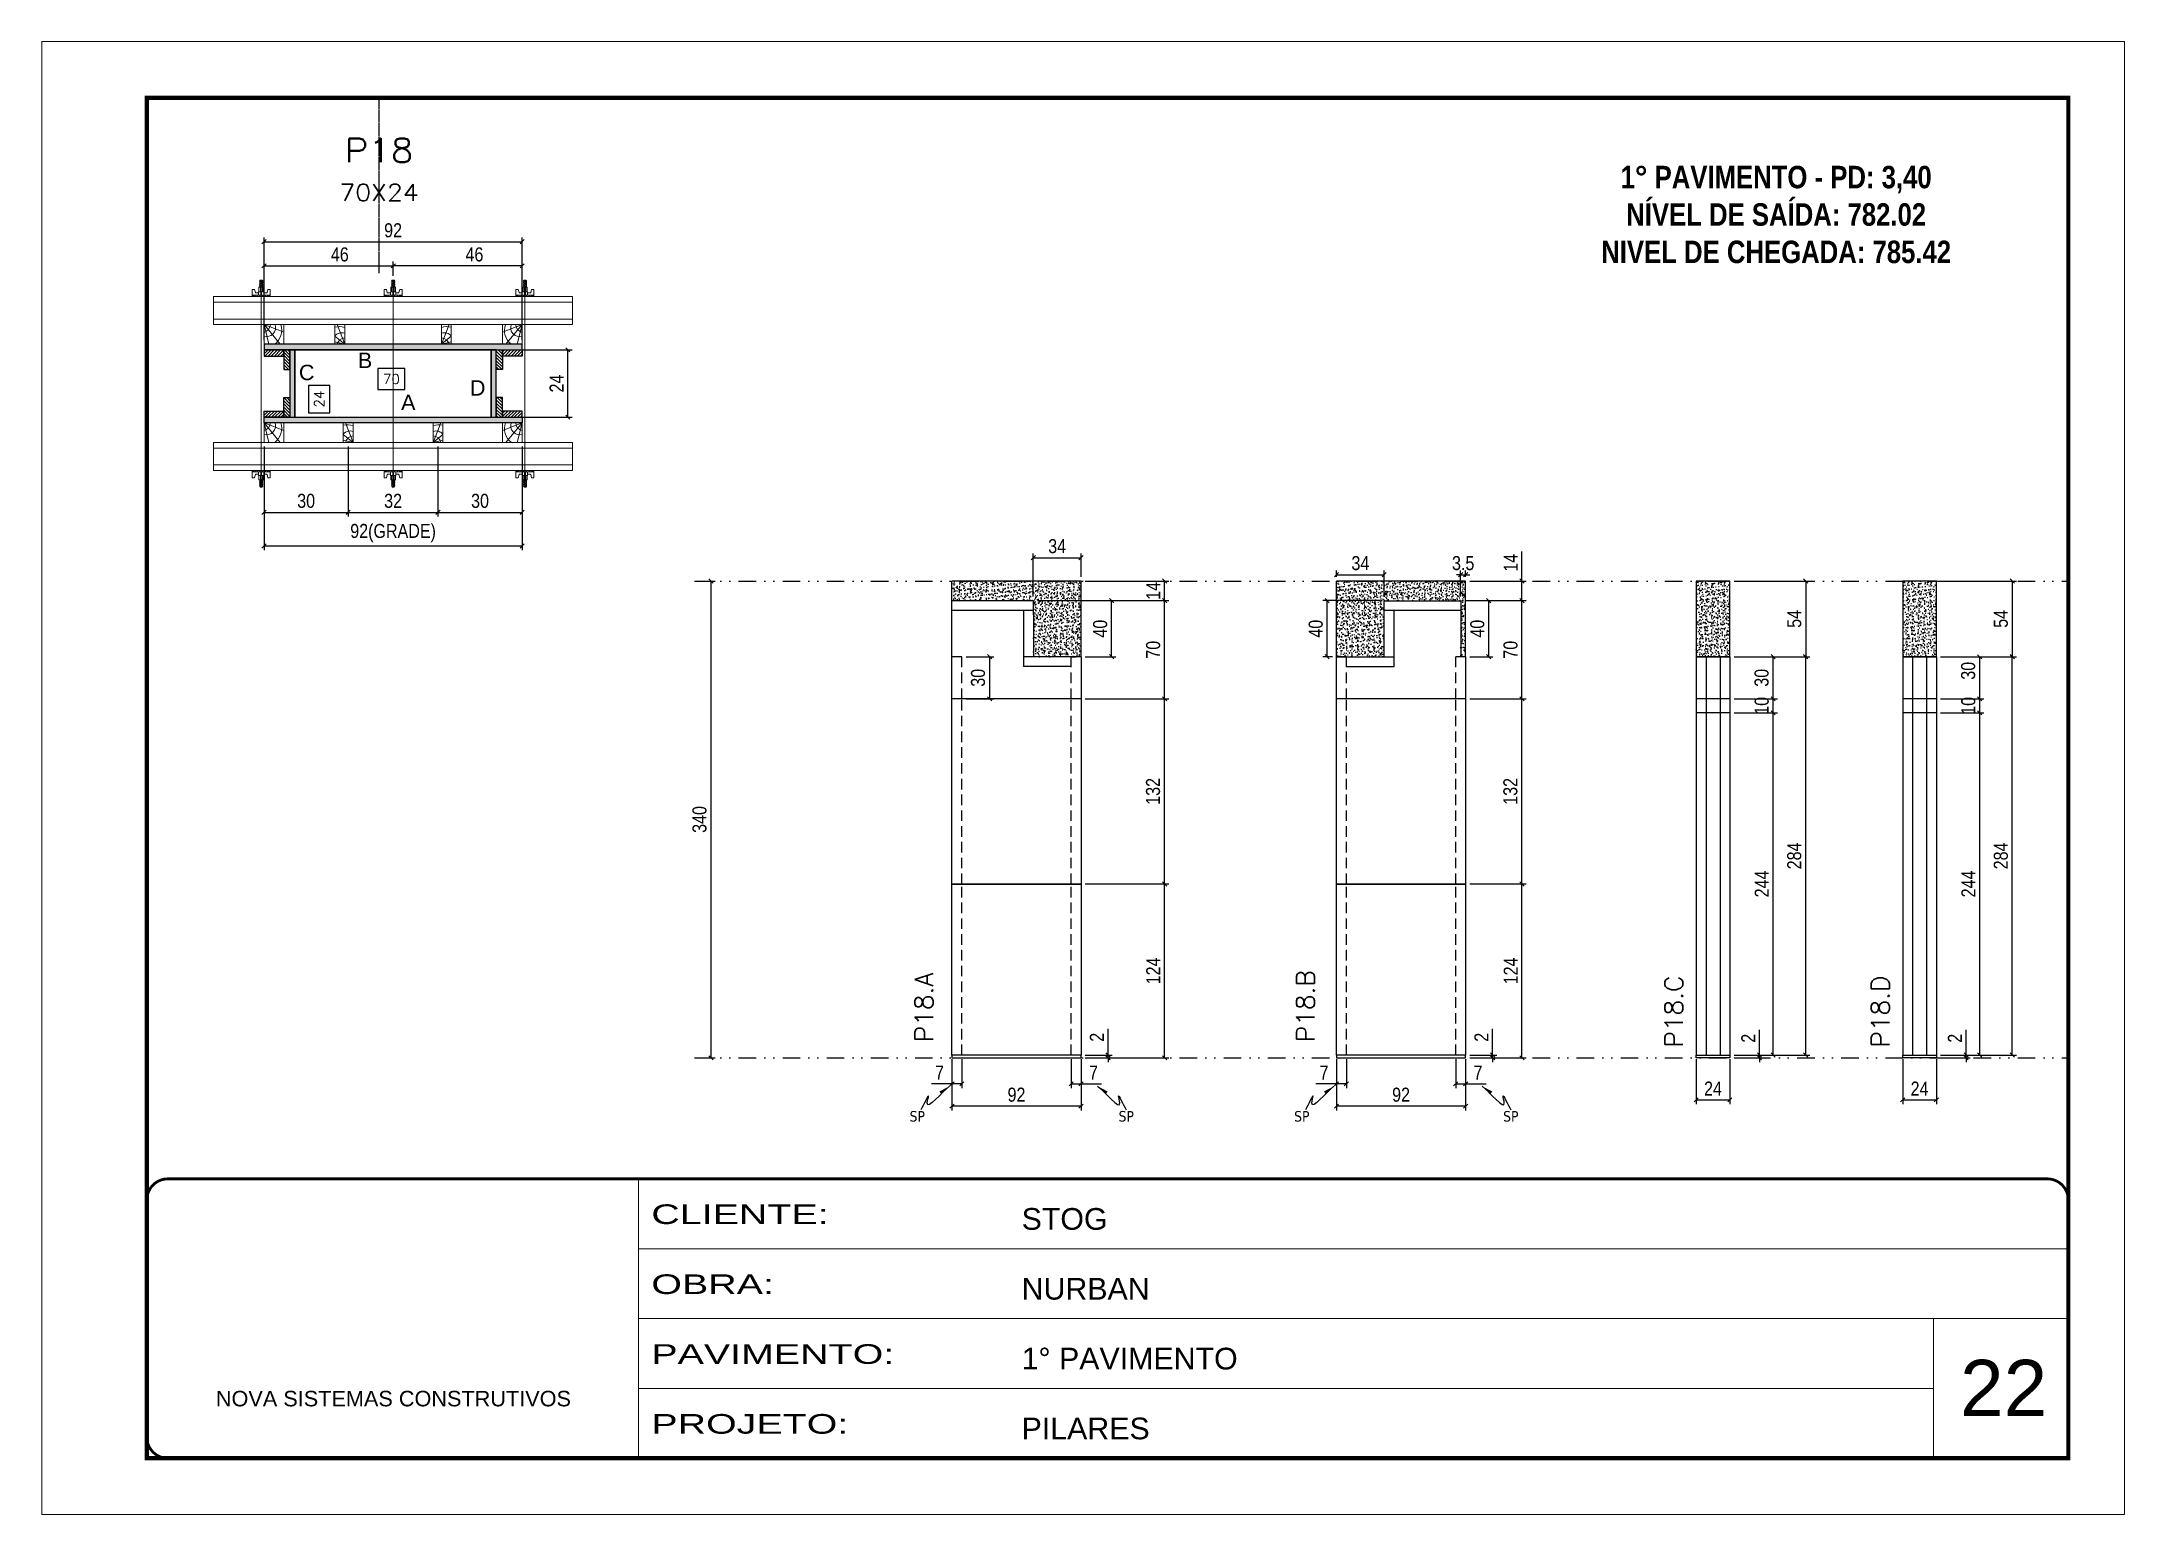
# Model space of a CAD drawing. Header units: millimetres. Extents: x 169816 to 178745, y 96537 to 113647.
# Drawn here: x 171415 to 172900, y 105726 to 106776 of the extents above; entities that cross this region are included whole.
import ezdxf
from ezdxf.enums import TextEntityAlignment as Align

# ---------------------------------------------------------------- set-up
doc = ezdxf.new("R2010")
doc.units = ezdxf.units.MM
for name, pattern in [('CONTINUO', [0]), ('DASHED', [0.75, 0.5, -0.25]), ('DIVIDE2', [0.625, 0.25, -0.125, 0, -0.125, 0, -0.125]), ('HIDDEN', [0.375, 0.25, -0.125])]:
    doc.linetypes.add(name, pattern=pattern)
for name, color, linetype, lineweight in [('CARIMBO', 255, 'Continuous', 9), ('Folhas', 255, 'Continuous', 9), ('Hachura', 251, 'Continuous', 9), ('Madeira', 126, 'Continuous', 18), ('Perfil Metálico', 224, 'Continuous', 18), ('SARRAFO DE PRESSAO', 251, 'DASHED', 9), ('Texto Seção', 7, 'Continuous', 15)]:
    doc.layers.add(name, color=color, linetype=linetype, lineweight=lineweight)
for name, color, linetype in [('CHAPA', 1, 'Continuous'), ('COTA', 241, 'Continuous'), ('Cota Seção (2x)', 241, 'Continuous'), ('MEIO_PONT', 93, 'Continuous'), ('NOMENCLATURA', 7, 'Continuous'), ('Nível', 160, 'Continuous'), ('Painéis', 200, 'Continuous'), ('SARR_2.2x7', 40, 'Continuous'), ('SARRAFO', 251, 'Continuous'), ('Sarrafo de Pressão', 42, 'HIDDEN'), ('texto', 7, 'Continuous'), ('Texto de Titulo', 7, 'Continuous'), ('Texto Qtd Sarr', 242, 'Continuous'), ('TEXTO_GERAL', 7, 'Continuous')]:
    doc.layers.add(name, color=color, linetype=linetype)
doc.styles.add('ARIAL', font='arial.ttf')
doc.styles.add('COTA TECNICA', font='techl___.ttf', dxfattribs={"height": 10})
doc.styles.add('COTA TECNICA 2X', font='techl___.ttf', dxfattribs={"height": 10})
doc.styles.add('COTA TECNICA-50', font='techl___.ttf', dxfattribs={"height": 10})
doc.styles.add('REGUA-120', font='ROMANS.shx', dxfattribs={"height": 15})
doc.styles.add('ROMANC', font='techb___.ttf', dxfattribs={"height": 2.5})
doc.styles.add('ROMANS', font='romans.shx')
doc.styles.get("Standard").update_dxf_attribs({"font": 'arial.ttf'})
doc.styles.add('Tecnologia', font='')
doc.styles.get('Tecnologia').set_extended_font_data('Forgotten Futurist')
doc.dimstyles.new('COTA PAINEL-50', dxfattribs={"dimtxt": 10, "dimasz": 3, "dimexe": 3, "dimexo": 3, "dimgap": 3, "dimtad": 1, "dimdec": 1, "dimzin": 12, "dimdsep": 46, "dimtxsty": 'COTA TECNICA-50', "dimblk1": 'OBLIQUE', "dimblk2": 'OBLIQUE', "dimsah": 1, "dimcen": 0.9, "dimclrd": 4, "dimclre": 4, "dimclrt": 240, "dimadec": 1, "dimazin": 3, "dimtfac": 1, "dimtdec": 1, "dimtmove": 0, "dimatfit": 3, "dimfxl": 1, "dimtolj": 1, "dimtzin": 12, "dimarcsym": 0})
doc.dimstyles.new('PAINEL', dxfattribs={"dimtxt": 10, "dimasz": 3, "dimexe": 3, "dimexo": 3, "dimgap": 3, "dimtad": 1, "dimdec": 1, "dimzin": 12, "dimdsep": 46, "dimtxsty": 'COTA TECNICA', "dimblk1": 'OBLIQUE', "dimblk2": 'OBLIQUE', "dimsah": 1, "dimcen": 0.9, "dimclrd": 4, "dimclre": 4, "dimclrt": 240, "dimadec": 1, "dimazin": 3, "dimtfac": 1, "dimtdec": 1, "dimtmove": 0, "dimatfit": 3, "dimfxl": 1, "dimtolj": 1, "dimtzin": 12, "dimarcsym": 0})
doc.dimstyles.new('SECAO PILAR', dxfattribs={"dimtxt": 10, "dimasz": 3, "dimexe": 3, "dimexo": 3, "dimgap": 3, "dimtad": 1, "dimdec": 1, "dimlfac": 0.5, "dimzin": 12, "dimdsep": 46, "dimtxsty": 'COTA TECNICA 2X', "dimblk1": 'OBLIQUE', "dimblk2": 'OBLIQUE', "dimsah": 1, "dimcen": 0.9, "dimclrd": 256, "dimclre": 256, "dimclrt": 256, "dimadec": 1, "dimazin": 3, "dimtfac": 1, "dimtdec": 1, "dimtmove": 0, "dimatfit": 3, "dimfxl": 1, "dimtolj": 1, "dimtzin": 12, "dimarcsym": 0})
doc.dimstyles.new('SECÇÃO 2', dxfattribs={"dimtxt": 7, "dimasz": 6, "dimexe": 0.18, "dimexo": 2, "dimgap": -4, "dimtad": 3, "dimdec": 1, "dimlfac": 0.5, "dimzin": 12, "dimdsep": 46, "dimtxsty": 'ROMANS', "dimblk": 'ARCHTICK', "dimcen": 0.09, "dimse1": 1, "dimse2": 1, "dimsd1": 1, "dimsd2": 1, "dimclrd": 180, "dimclre": 5, "dimclrt": 1, "dimadec": 0, "dimazin": 3, "dimtfac": 1, "dimtdec": 1, "dimtofl": 0, "dimtmove": 0, "dimatfit": 3, "dimldrblk": 'ARCHTICK', "dimfxl": 1, "dimtolj": 1, "dimtzin": 0, "dimarcsym": 0})
doc.dimstyles.get("Standard").update_dxf_attribs({"dimtxt": 0.18, "dimasz": 0.18, "dimexe": 0.18, "dimexo": 0.0625, "dimgap": 0.09, "dimtad": 0, "dimtih": 1, "dimtoh": 1, "dimdec": 4, "dimzin": 0, "dimdsep": 46, "dimtxsty": 'Standard', "dimcen": 0.09, "dimadec": 0, "dimazin": 0, "dimtfac": 1, "dimtdec": 4, "dimtofl": 0, "dimtmove": 0, "dimatfit": 3, "dimfxl": 1, "dimtolj": 1, "dimtzin": 0, "dimarcsym": 0})

msp = doc.modelspace()

# ---------------------------------------------------------------- texts
at = {"layer": 'CARIMBO', "style": 'ARIAL'}
msp.add_text('22', height=40, dxfattribs=at).set_placement((172782.38, 105795.8))
at = {"layer": 'NOMENCLATURA', "color": 2, "insert": (172651.26, 106713.79), "char_height": 16, "attachment_point": 2, "style": 'ROMANC'}
msp.add_mtext_dynamic_manual_height_columns('\\P1° PAVIMENTO - PD: 3,40\\PNÍVEL DE SAÍDA: 782.02\\PNIVEL DE CHEGADA: 785.42', width=328.3607, gutter_width=1, heights=[0], dxfattribs=at)
at = {"layer": 'texto', "color": 0, "char_height": 7.5, "attachment_point": 5}
for insert in [(172038.84, 106009.39), (172187.86, 106009.39), (172313.03, 106009.39), (172462.06, 106009.39)]:
    msp.add_mtext('{\\fTahoma|b0|i0|c0|p34;\\C4;SP}', dxfattribs=dict(at, insert=insert))
at = {"layer": 'Texto Seção', "char_height": 13, "width": 285.3299, "attachment_point": 7, "rotation": 90, "style": 'REGUA-120'}
for s, insert in [('P18.A', (172050.14, 106062.31)), ('P18.B', (172322.18, 106062.31)), ('\\pxt4;P18.C', (172584.79, 106058.48)), ('\\pxt4;P18.D', (172732.08, 106058.48))]:
    msp.add_mtext(s, dxfattribs=dict(at, insert=insert))
at = {"layer": 'TEXTO_GERAL', "style": 'ARIAL'}
for s, p in [('B', (171645.11, 106548.45)), ('C', (171603.5, 106539.8)), ('D', (171725.45, 106528.8)), ('A', (171675.93, 106518.49))]:
    msp.add_text(s, height=11, dxfattribs=at).set_placement(p, align=Align.MIDDLE_CENTER)

# ---------------------------------------------------------------- blocks, each defined once
blk = doc.blocks.new('9999999999')
at = {"color": 30, "linetype": 'CONTINUO'}
for p, q in [((98564.6, 34230.2), (98564.6, 34429.4)), ((98564.6, 34379.6), (99584, 34379.6)), ((98564.6, 34329.8), (99488, 34329.8)), ((99584, 34329.8), (99488, 34329.8)), ((99488, 34329.8), (99488, 34230.2)), ((98564.6, 34280), (99488, 34280))]:
    blk.add_line(p, q, dxfattribs=at)
at = {"color": 30, "linetype": 'CONTINUO', "const_width": 2}
blk.add_lwpolyline([(99584, 34230.2), (99584, 34414.4, 0.414214), (99569, 34429.4), (98229, 34429.4, 0.414214), (98214, 34414.4), (98214, 34245.2, 0.414214), (98229, 34230.2), (99584, 34230.2)], format="xyb", dxfattribs=at)
at = {"layer": 'Folhas'}
blk.add_lwpolyline([(98139, 34190.2), (99624, 34190.2), (99624, 35240.2), (98139, 35240.2)], close=True, dxfattribs=at)
at = {"layer": 'Folhas', "color": 30, "const_width": 3}
blk.add_lwpolyline([(98214, 34230.2), (99584, 34230.2), (99584, 35200.2), (98214, 35200.2)], close=True, dxfattribs=at)
at = {"color": 7, "linetype": 'Continuous', "ltscale": 5, "style": 'ARIAL'}
for s, height, p in [('STOG', 15.48, (98837.7, 34393.1)), ('NURBAN', 15.48, (98837.7, 34343.3)), ('1° PAVIMENTO', 15.483, (98837.7, 34293.5)), ('NOVA SISTEMAS CONSTRUTIVOS', 11.059, (98263.2, 34267.2)), ('PILARES', 15.48, (98837.7, 34243.7))]:
    blk.add_text(s, height=height, dxfattribs=at).set_placement(p)
at = {"layer": 'Folhas', "color": 7, "style": 'Tecnologia', "width": 1.5}
for s, p in [('CLIENTE:', (98573.7, 34397.2)), ('OBRA:', (98573.7, 34347.3)), ('PAVIMENTO:', (98573.7, 34297.5)), ('PROJETO:', (98573.7, 34247.7))]:
    blk.add_text(s, height=14, dxfattribs=at).set_placement(p)
blk = doc.blocks.new('titulo1')
at = {"layer": 'Defpoints', "color": 252, "linetype": 'HIDDEN', "ltscale": 2}
blk.add_line((0, 0), (0, 125), dxfattribs=at)
at = {"layer": 'Defpoints', "style": 'ROMANS', "oblique": 15}
blk.add_attdef('FOLHA', text='', height=10, dxfattribs=at).set_placement((0, 15.6), align=Align.MIDDLE_CENTER)
at = {"layer": 'Texto Qtd Sarr', "color": 3, "style": 'ROMANS', "oblique": 15}
for tag, height, p in [('TITULO', 17, (0, 71.4)), ('SEÇÃO', 12, (0, 41.5))]:
    blk.add_attdef(tag, text='', height=height, dxfattribs=at).set_placement(p, align=Align.MIDDLE_CENTER)
blk = doc.blocks.new('*D600')
at = {"layer": 'Cota Seção (2x)', "color": 180, "lineweight": -2, "transparency": 16777216}
for p, q in [((171673.5, 106542.6), (171654.2, 106542.6)), ((171654.2, 106542.6), (171654.2, 106527.6)), ((171673.5, 106527.6), (171673.5, 106542.6)), ((171654.2, 106527.6), (171673.5, 106527.6))]:
    blk.add_line(p, q, dxfattribs=at)
at = {"layer": 'Defpoints', "color": 0, "transparency": 16777216}
for p in [(171735.1, 106523.6), (171595.1, 106507.9), (171735.1, 106507.9)]:
    blk.add_point(p, dxfattribs=at)
at = {"layer": 'Cota Seção (2x)', "color": 1, "transparency": 16777216, "insert": (171663.9, 106535.1), "char_height": 7, "attachment_point": 5, "style": 'ROMANS'}
blk.add_mtext('\\A1;70', dxfattribs=at)
blk = doc.blocks.new('_ArchTick')
at = {"color": 0, "linetype": 'ByBlock', "const_width": 0.15}
blk.add_lwpolyline([(-0.5, -0.5), (0.5, 0.5)], dxfattribs=at)
blk = doc.blocks.new('*D601')
at = {"layer": 'Cota Seção (2x)', "color": 180, "lineweight": -2, "transparency": 16777216}
for p, q in [((171619.9, 106530.6), (171604.9, 106530.6)), ((171604.9, 106530.6), (171604.9, 106511)), ((171619.9, 106511), (171619.9, 106530.6)), ((171604.9, 106511), (171619.9, 106511))]:
    blk.add_line(p, q, dxfattribs=at)
at = {"layer": 'Defpoints', "color": 0, "transparency": 16777216}
for p in [(171595.1, 106555.9), (171623.9, 106555.9), (171595.1, 106507.9)]:
    blk.add_point(p, dxfattribs=at)
at = {"layer": 'Cota Seção (2x)', "color": 1, "transparency": 16777216, "insert": (171612.4, 106520.8), "char_height": 7, "attachment_point": 5, "rotation": 90, "style": 'ROMANS'}
blk.add_mtext('\\A1;24', dxfattribs=at)
blk = doc.blocks.new('_Oblique')
at = {"color": 0, "linetype": 'ByBlock', "lineweight": -2}
blk.add_line((-0.5, -0.5), (0.5, 0.5), dxfattribs=at)
blk = doc.blocks.new('*D954')
at = {"layer": 'Cota Seção (2x)', "lineweight": -2, "transparency": 16777216}
for p, q in [((171741.7, 106555.9), (171792.7, 106555.9)), ((171789.7, 106507.9), (171789.7, 106555.9)), ((171741.7, 106507.9), (171792.7, 106507.9))]:
    blk.add_line(p, q, dxfattribs=at)
at = {"layer": 'Defpoints', "color": 0, "transparency": 16777216}
for p in [(171738.7, 106555.9), (171789.7, 106555.9), (171738.7, 106507.9)]:
    blk.add_point(p, dxfattribs=at)
at = {"layer": 'Cota Seção (2x)', "lineweight": -2, "transparency": 16777216, "xscale": 3, "yscale": 3, "zscale": 3}
for p, rotation in [((171789.7, 106555.9), 90), ((171789.7, 106507.9), 270)]:
    blk.add_blockref('_Oblique', p, dxfattribs=dict(at, rotation=rotation))
at = {"layer": 'Cota Seção (2x)', "transparency": 16777216, "insert": (171781.7, 106531.9), "char_height": 10, "attachment_point": 5, "rotation": 90, "style": 'COTA TECNICA 2X'}
blk.add_mtext('\\A1;24', dxfattribs=at)
blk = doc.blocks.new('*D602')
at = {"layer": 'Cota Seção (2x)', "lineweight": -2, "transparency": 16777216}
for p, q in [((171573.1, 106486.9), (171573.1, 106413.1)), ((171757.1, 106486.9), (171757.1, 106413.1)), ((171573.1, 106416.1), (171757.1, 106416.1))]:
    blk.add_line(p, q, dxfattribs=at)
at = {"layer": 'Defpoints', "color": 0, "transparency": 16777216}
for p in [(171573.1, 106489.9), (171757.1, 106489.9), (171757.1, 106416.1)]:
    blk.add_point(p, dxfattribs=at)
at = {"layer": 'Cota Seção (2x)', "lineweight": -2, "transparency": 16777216, "xscale": 3, "yscale": 3, "zscale": 3, "rotation": 180}
blk.add_blockref('_Oblique', (171573.1, 106416.1), dxfattribs=at)
at = {"layer": 'Cota Seção (2x)', "lineweight": -2, "transparency": 16777216, "xscale": 3, "yscale": 3, "zscale": 3}
blk.add_blockref('_Oblique', (171757.1, 106416.1), dxfattribs=at)
at = {"layer": 'Cota Seção (2x)', "transparency": 16777216, "insert": (171665.1, 106425.3), "char_height": 10, "attachment_point": 5, "style": 'COTA TECNICA 2X'}
blk.add_mtext('\\A1;92(GRADE)', dxfattribs=at)
blk = doc.blocks.new('*D603')
at = {"layer": 'Cota Seção (2x)', "lineweight": -2, "transparency": 16777216}
for p, q in [((171697.1, 106486.9), (171697.1, 106437)), ((171757.1, 106486.9), (171757.1, 106437)), ((171697.1, 106440), (171757.1, 106440))]:
    blk.add_line(p, q, dxfattribs=at)
at = {"layer": 'Defpoints', "color": 0, "transparency": 16777216}
for p in [(171697.1, 106489.9), (171757.1, 106489.9), (171757.1, 106440)]:
    blk.add_point(p, dxfattribs=at)
at = {"layer": 'Cota Seção (2x)', "lineweight": -2, "transparency": 16777216, "xscale": 3, "yscale": 3, "zscale": 3, "rotation": 180}
blk.add_blockref('_Oblique', (171697.1, 106440), dxfattribs=at)
at = {"layer": 'Cota Seção (2x)', "lineweight": -2, "transparency": 16777216, "xscale": 3, "yscale": 3, "zscale": 3}
blk.add_blockref('_Oblique', (171757.1, 106440), dxfattribs=at)
at = {"layer": 'Cota Seção (2x)', "transparency": 16777216, "insert": (171727.1, 106448.2), "char_height": 10, "attachment_point": 5, "style": 'COTA TECNICA 2X'}
blk.add_mtext('\\A1;30', dxfattribs=at)
blk = doc.blocks.new('*D604')
at = {"layer": 'Cota Seção (2x)', "lineweight": -2, "transparency": 16777216}
for p, q in [((171573.1, 106486.9), (171573.1, 106437)), ((171633.1, 106486.9), (171633.1, 106437)), ((171573.1, 106440), (171633.1, 106440))]:
    blk.add_line(p, q, dxfattribs=at)
at = {"layer": 'Defpoints', "color": 0, "transparency": 16777216}
for p in [(171573.1, 106489.9), (171633.1, 106489.9), (171633.1, 106440)]:
    blk.add_point(p, dxfattribs=at)
at = {"layer": 'Cota Seção (2x)', "lineweight": -2, "transparency": 16777216, "xscale": 3, "yscale": 3, "zscale": 3, "rotation": 180}
blk.add_blockref('_Oblique', (171573.1, 106440), dxfattribs=at)
at = {"layer": 'Cota Seção (2x)', "lineweight": -2, "transparency": 16777216, "xscale": 3, "yscale": 3, "zscale": 3}
blk.add_blockref('_Oblique', (171633.1, 106440), dxfattribs=at)
at = {"layer": 'Cota Seção (2x)', "transparency": 16777216, "insert": (171603.1, 106448.2), "char_height": 10, "attachment_point": 5, "style": 'COTA TECNICA 2X'}
blk.add_mtext('\\A1;30', dxfattribs=at)
blk = doc.blocks.new('*D605')
at = {"layer": 'Cota Seção (2x)', "lineweight": -2, "transparency": 16777216}
for p, q in [((171633.1, 106486.9), (171633.1, 106437)), ((171697.1, 106486.9), (171697.1, 106437)), ((171633.1, 106440), (171697.1, 106440))]:
    blk.add_line(p, q, dxfattribs=at)
at = {"layer": 'Defpoints', "color": 0, "transparency": 16777216}
for p in [(171633.1, 106489.9), (171697.1, 106489.9), (171697.1, 106440)]:
    blk.add_point(p, dxfattribs=at)
at = {"layer": 'Cota Seção (2x)', "lineweight": -2, "transparency": 16777216, "xscale": 3, "yscale": 3, "zscale": 3, "rotation": 180}
blk.add_blockref('_Oblique', (171633.1, 106440), dxfattribs=at)
at = {"layer": 'Cota Seção (2x)', "lineweight": -2, "transparency": 16777216, "xscale": 3, "yscale": 3, "zscale": 3}
blk.add_blockref('_Oblique', (171697.1, 106440), dxfattribs=at)
at = {"layer": 'Cota Seção (2x)', "transparency": 16777216, "insert": (171665.1, 106448.2), "char_height": 10, "attachment_point": 5, "style": 'COTA TECNICA 2X'}
blk.add_mtext('\\A1;32', dxfattribs=at)
blk = doc.blocks.new('*D606')
at = {"layer": 'Cota Seção (2x)', "lineweight": -2, "transparency": 16777216}
for p, q in [((171573.1, 106562.9), (171573.1, 106636)), ((171573.1, 106633), (171757.1, 106633)), ((171757.1, 106562.9), (171757.1, 106636))]:
    blk.add_line(p, q, dxfattribs=at)
at = {"layer": 'Defpoints', "color": 0, "transparency": 16777216}
for p in [(171757.1, 106633), (171573.1, 106559.9), (171757.1, 106559.9)]:
    blk.add_point(p, dxfattribs=at)
at = {"layer": 'Cota Seção (2x)', "lineweight": -2, "transparency": 16777216, "xscale": 3, "yscale": 3, "zscale": 3, "rotation": 180}
blk.add_blockref('_Oblique', (171573.1, 106633), dxfattribs=at)
at = {"layer": 'Cota Seção (2x)', "lineweight": -2, "transparency": 16777216, "xscale": 3, "yscale": 3, "zscale": 3}
blk.add_blockref('_Oblique', (171757.1, 106633), dxfattribs=at)
at = {"layer": 'Cota Seção (2x)', "transparency": 16777216, "insert": (171665.1, 106641.1), "char_height": 10, "attachment_point": 5, "style": 'COTA TECNICA 2X'}
blk.add_mtext('\\A1;92', dxfattribs=at)
blk = doc.blocks.new('*D579')
at = {"layer": 'Cota Seção (2x)', "lineweight": -2, "transparency": 16777216}
for p, q in [((171573.1, 106596.9), (171573.1, 106618.8)), ((171573.1, 106615.8), (171665.2, 106615.8)), ((171665.2, 106608.7), (171665.2, 106618.8))]:
    blk.add_line(p, q, dxfattribs=at)
at = {"layer": 'Defpoints', "color": 0, "transparency": 16777216}
for p in [(171665.2, 106615.8), (171573.1, 106593.9), (171665.2, 106605.7)]:
    blk.add_point(p, dxfattribs=at)
at = {"layer": 'Cota Seção (2x)', "lineweight": -2, "transparency": 16777216, "xscale": 3, "yscale": 3, "zscale": 3, "rotation": 180}
blk.add_blockref('_Oblique', (171573.1, 106615.8), dxfattribs=at)
at = {"layer": 'Cota Seção (2x)', "lineweight": -2, "transparency": 16777216, "xscale": 3, "yscale": 3, "zscale": 3}
blk.add_blockref('_Oblique', (171665.2, 106615.8), dxfattribs=at)
at = {"layer": 'Cota Seção (2x)', "transparency": 16777216, "insert": (171627.1, 106623.9), "char_height": 10, "attachment_point": 5, "style": 'COTA TECNICA 2X'}
blk.add_mtext('\\A1;46', dxfattribs=at)
blk = doc.blocks.new('*D580')
at = {"layer": 'Cota Seção (2x)', "lineweight": -2, "transparency": 16777216}
for p, q in [((171665.2, 106608.7), (171665.2, 106618.8)), ((171757.1, 106615.8), (171665.2, 106615.8)), ((171757.1, 106596.9), (171757.1, 106618.8))]:
    blk.add_line(p, q, dxfattribs=at)
at = {"layer": 'Defpoints', "color": 0, "transparency": 16777216}
for p in [(171665.2, 106615.8), (171665.2, 106605.7), (171757.1, 106593.9)]:
    blk.add_point(p, dxfattribs=at)
at = {"layer": 'Cota Seção (2x)', "lineweight": -2, "transparency": 16777216, "xscale": 3, "yscale": 3, "zscale": 3, "rotation": 180}
blk.add_blockref('_Oblique', (171665.2, 106615.8), dxfattribs=at)
at = {"layer": 'Cota Seção (2x)', "lineweight": -2, "transparency": 16777216, "xscale": 3, "yscale": 3, "zscale": 3}
blk.add_blockref('_Oblique', (171757.1, 106615.8), dxfattribs=at)
at = {"layer": 'Cota Seção (2x)', "transparency": 16777216, "insert": (171723.1, 106623.9), "char_height": 10, "attachment_point": 5, "style": 'COTA TECNICA 2X'}
blk.add_mtext('\\A1;46', dxfattribs=at)
blk = doc.blocks.new('C')
at = {"layer": 'Hachura', "color": 0}
for p, q in [((0, 3.22), (0, -3.22)), ((0.45, 3.22), (0, 3.22)), ((0.46, 3.16), (0, 3.16)), ((0.46, 3.05), (0, 3.05)), ((0.46, 2.88), (0, 2.88)), ((0, 2.75), (0, -1.16)), ((0.46, 2.65), (0, 2.65)), ((0.46, 2.23), (0, 2.23)), ((0.46, 1.51), (0, 1.51)), ((0.39, 0.49), (0.17, 0.49)), ((0.45, -3.23), (0.45, 3.22)), ((0.45, 3.22), (2.58, 3.22)), ((1.74, 0.97), (0.45, 0.97)), ((1.45, 0.1), (0.45, 0.1)), ((1.35, 1.94), (1.35, 0.96)), ((2.58, 2.39), (1.47, 2.09)), ((1.74, -0.97), (1.74, 0.97)), ((1.74, 0.97), (1.74, 0.84)), ((1.74, 0.97), (1.74, 0.84)), ((1.74, 0.84), (3.35, 0.84)), ((3.35, 0.45), (1.74, 0.45)), ((2.58, 3.22), (2.58, 2.39)), ((3.32, 0.84), (3.32, -0.84)), ((3.35, 0.84), (3.35, -0.84)), ((3.68, 0.45), (3.35, 0.45)), ((3.84, -0.52), (3.35, 0.45)), ((3.35, 0.06), (3.67, -0.57)), ((3.68, 0.45), (4.16, -0.52)), ((3.72, 0.5), (4.25, -0.57)), ((4.37, -0.55), (3.83, 0.53)), ((4.15, 0.45), (3.93, 0.45)), ((4.42, -0.52), (3.93, 0.45)), ((4.15, 0.45), (4.26, 0.45)), ((4.26, 0.45), (4.74, -0.52)), ((4.3, 0.5), (4.83, -0.57)), ((4.95, -0.55), (4.41, 0.53)), ((4.51, 0.45), (4.84, 0.45)), ((5, -0.52), (4.51, 0.45)), ((4.84, 0.45), (5.32, -0.52)), ((4.88, 0.5), (5.41, -0.57)), ((5.53, -0.55), (4.99, 0.53)), ((5.58, -0.52), (5.09, 0.45)), ((5.42, 0.45), (5.09, 0.45)), ((5.58, -0.52), (5.09, 0.45)), ((5.42, 0.45), (5.74, -0.19)), ((5.46, 0.5), (5.74, -0.07)), ((5.74, 0.19), (5.57, 0.53)), ((5.74, 0.32), (5.68, 0.45)), ((5.68, 0.45), (5.74, 0.45)), ((5.74, 0.45), (5.9, 0.29)), ((5.74, 0.45), (5.74, -0.52)), ((5.9, -0.36), (5.9, 0.29)), ((0.45, 0), (0, 0)), ((0.46, -1.52), (0, -1.52)), ((0.46, -2.23), (0, -2.23)), ((0.46, -2.65), (0, -2.65)), ((0.46, -2.88), (0, -2.88)), ((0.46, -3.05), (0, -3.05)), ((0.46, -3.16), (0, -3.16)), ((0, -3.22), (2.57, -3.22)), ((0.08, -0.48), (0.29, -0.48)), ((0.29, -0.48), (0.4, -0.48)), ((0.45, 0), (0.45, -0.97)), ((0.45, -0.16), (1.45, -0.16)), ((0.45, -0.65), (0.45, -0.32)), ((0.45, -3.23), (0.45, -0.65)), ((0.45, -0.97), (1.74, -0.97)), ((1.35, -1.94), (1.35, -0.97)), ((2.58, -2.39), (1.47, -2.1)), ((3.35, -0.32), (1.74, -0.32)), ((3.35, -0.84), (1.74, -0.84)), ((2.58, -3.23), (2.58, -2.39)), ((3.35, -0.07), (3.58, -0.52)), ((3.35, -0.52), (3.58, -0.52)), ((3.84, -0.52), (4.16, -0.52)), ((4.42, -0.52), (4.74, -0.52)), ((4.63, -0.52), (4.74, -0.52)), ((5, -0.52), (5.32, -0.52)), ((5.58, -0.52), (5.74, -0.52)), ((5.74, -0.52), (5.9, -0.36)), ((5.74, -0.52), (5.74, -0.52))]:
    blk.add_line(p, q, dxfattribs=at)
for centre, radius, start, end in [((1.52, 1.94), 0.161, 104.74356, 180), ((1.44, -0.03), 0.129, 272.69497, 87.30503), ((3.81, 0.39), 0.143, 25.56881, 154.43119), ((4.39, 0.39), 0.143, 25.56881, 154.43119), ((4.97, 0.39), 0.143, 25.56881, 154.43119), ((5.55, 0.39), 0.143, 25.56881, 154.43119), ((0.17, -0.37), 0.174, 221.74404, 317.85924), ((1.52, -1.94), 0.161, 180, 255.25644), ((3.71, -0.4), 0.174, 222.14076, 318.25596), ((4.29, -0.4), 0.174, 222.14076, 318.25596), ((4.87, -0.4), 0.174, 222.14076, 318.25596), ((5.45, -0.4), 0.174, 222.14076, 318.25596), ((5.61, -0.4), 0.174, 317.85924, 318.25596)]:
    blk.add_arc(centre, radius, start, end, dxfattribs=at)
blk = doc.blocks.new('PONTALETE')
at = {"layer": 'Madeira'}
for q in [(2.71, 7), (7, 5.76), (7, 1.74)]:
    blk.add_line((0, 0), q, dxfattribs=at)
blk.add_lwpolyline([(0, 0), (7, 0), (7, 7), (0, 7)], close=True, dxfattribs=at)
for centre, radius, start, end in [((2.04, 0.06), 6.23, 37.28179, 109.09128), ((1.09, 0.9), 3.19, 343.60304, 109.98471), ((-0.21, -0.78), 3.09, 14.63219, 86.0383)]:
    blk.add_arc(centre, radius, start, end, dxfattribs=at)
blk = doc.blocks.new('MEIO PONTALETE')
at = {"layer": 'Madeira'}
for q in [(2.71, 7), (3.5, 2.88), (3.5, 0.87)]:
    blk.add_line((0, 0), q, dxfattribs=at)
blk.add_lwpolyline([(0, 0), (3.5, 0), (3.5, 7), (0, 7)], close=True, dxfattribs=at)
for centre, radius, start, end in [((2.04, 0.06), 6.23, 76.44987, 109.09128), ((1.09, 0.9), 3.19, 40.90626, 109.98471), ((-0.21, -0.78), 3.09, 14.63219, 86.0383)]:
    blk.add_arc(centre, radius, start, end, dxfattribs=at)
blk = doc.blocks.new('*D1018')
at = {"layer": 'COTA', "color": 4, "lineweight": -2, "transparency": 16777216}
for p, q in [((171883, 106391.1), (171894.8, 106391.1)), ((171891.8, 106051.1), (171891.8, 106391.1)), ((171883, 106051.1), (171894.8, 106051.1))]:
    blk.add_line(p, q, dxfattribs=at)
at = {"layer": 'Defpoints', "color": 0, "transparency": 16777216}
for p in [(171880, 106391.1), (171891.8, 106391.1), (171880, 106051.1)]:
    blk.add_point(p, dxfattribs=at)
at = {"layer": 'COTA', "color": 4, "lineweight": -2, "transparency": 16777216, "xscale": 3, "yscale": 3, "zscale": 3}
for p, rotation in [((171891.8, 106391.1), 90), ((171891.8, 106051.1), 270)]:
    blk.add_blockref('_Oblique', p, dxfattribs=dict(at, rotation=rotation))
at = {"layer": 'COTA', "color": 240, "transparency": 16777216, "insert": (171883.6, 106221.1), "char_height": 10, "attachment_point": 5, "rotation": 90, "style": 'COTA TECNICA-50'}
blk.add_mtext('\\A1;340', dxfattribs=at)
blk = doc.blocks.new('*D720')
at = {"layer": 'COTA', "color": 4, "lineweight": -2, "transparency": 16777216}
for p, q in [((172063.6, 106050.1), (172063.6, 106013.7)), ((172155.6, 106050.1), (172155.6, 106013.7)), ((172155.6, 106016.7), (172063.6, 106016.7))]:
    blk.add_line(p, q, dxfattribs=at)
at = {"layer": 'Defpoints', "color": 0, "transparency": 16777216}
for p in [(172063.6, 106053.1), (172155.6, 106053.1), (172063.6, 106016.7)]:
    blk.add_point(p, dxfattribs=at)
at = {"layer": 'COTA', "color": 4, "lineweight": -2, "transparency": 16777216, "xscale": 3, "yscale": 3, "zscale": 3, "rotation": 180}
blk.add_blockref('_Oblique', (172063.6, 106016.7), dxfattribs=at)
at = {"layer": 'COTA', "color": 4, "lineweight": -2, "transparency": 16777216, "xscale": 3, "yscale": 3, "zscale": 3}
blk.add_blockref('_Oblique', (172155.6, 106016.7), dxfattribs=at)
at = {"layer": 'COTA', "color": 240, "transparency": 16777216, "insert": (172109.6, 106024.8), "char_height": 10, "attachment_point": 5, "style": 'COTA TECNICA'}
blk.add_mtext('\\A1;92', dxfattribs=at)
blk = doc.blocks.new('*D721')
at = {"layer": 'COTA', "color": 4, "lineweight": -2, "transparency": 16777216}
for p, q in [((172148.6, 106050.1), (172148.6, 106029.6)), ((172155.6, 106048.1), (172155.6, 106029.6)), ((172148.6, 106032.6), (172155.6, 106032.6)), ((172155.6, 106032.6), (172170.3, 106032.6))]:
    blk.add_line(p, q, dxfattribs=at)
at = {"layer": 'Defpoints', "color": 0, "transparency": 16777216}
for p in [(172148.6, 106053.1), (172155.6, 106051.1), (172155.6, 106032.6)]:
    blk.add_point(p, dxfattribs=at)
at = {"layer": 'COTA', "color": 4, "lineweight": -2, "transparency": 16777216, "xscale": 3, "yscale": 3, "zscale": 3, "rotation": 180}
blk.add_blockref('_Oblique', (172148.6, 106032.6), dxfattribs=at)
at = {"layer": 'COTA', "color": 4, "lineweight": -2, "transparency": 16777216, "xscale": 3, "yscale": 3, "zscale": 3}
blk.add_blockref('_Oblique', (172155.6, 106032.6), dxfattribs=at)
at = {"layer": 'COTA', "color": 240, "transparency": 16777216, "insert": (172164.5, 106040.6), "char_height": 10, "attachment_point": 5, "style": 'COTA TECNICA-50'}
blk.add_mtext('\\A1;7', dxfattribs=at)
blk = doc.blocks.new('*D642')
at = {"layer": 'COTA', "color": 4, "lineweight": -2, "transparency": 16777216}
for p, q in [((172063.6, 106048.1), (172063.6, 106029.6)), ((172070.6, 106050.1), (172070.6, 106029.6)), ((172063.6, 106032.6), (172048.9, 106032.6)), ((172070.6, 106032.6), (172063.6, 106032.6))]:
    blk.add_line(p, q, dxfattribs=at)
at = {"layer": 'Defpoints', "color": 0, "transparency": 16777216}
for p in [(172063.6, 106051.1), (172070.6, 106053.1), (172063.6, 106032.6)]:
    blk.add_point(p, dxfattribs=at)
at = {"layer": 'COTA', "color": 4, "lineweight": -2, "transparency": 16777216, "xscale": 3, "yscale": 3, "zscale": 3, "rotation": 180}
blk.add_blockref('_Oblique', (172063.6, 106032.6), dxfattribs=at)
at = {"layer": 'COTA', "color": 4, "lineweight": -2, "transparency": 16777216, "xscale": 3, "yscale": 3, "zscale": 3}
blk.add_blockref('_Oblique', (172070.6, 106032.6), dxfattribs=at)
at = {"layer": 'COTA', "color": 240, "transparency": 16777216, "insert": (172054.7, 106040.6), "char_height": 10, "attachment_point": 5, "style": 'COTA TECNICA-50'}
blk.add_mtext('\\A1;7', dxfattribs=at)
blk = doc.blocks.new('*D643')
at = {"layer": 'COTA', "color": 4, "linetype": 'ByBlock', "lineweight": -2, "transparency": 16777216}
for p, q in [((172158.6, 106175.1), (172218.2, 106175.1)), ((172215.2, 106051.1), (172215.2, 106175.1)), ((172158.6, 106051.1), (172218.2, 106051.1))]:
    blk.add_line(p, q, dxfattribs=at)
at = {"layer": 'Defpoints', "color": 0, "linetype": 'ByBlock', "transparency": 16777216}
for p in [(172155.6, 106175.1), (172215.2, 106175.1), (172155.6, 106051.1)]:
    blk.add_point(p, dxfattribs=at)
at = {"layer": 'COTA', "color": 4, "linetype": 'ByBlock', "lineweight": -2, "transparency": 16777216, "xscale": 3, "yscale": 3, "zscale": 3}
for p, rotation in [((172215.2, 106175.1), 90), ((172215.2, 106051.1), 270)]:
    blk.add_blockref('_Oblique', p, dxfattribs=dict(at, rotation=rotation))
at = {"layer": 'COTA', "color": 240, "linetype": 'ByBlock', "transparency": 16777216, "insert": (172207.1, 106113.1), "char_height": 10, "attachment_point": 5, "rotation": 90, "style": 'COTA TECNICA'}
blk.add_mtext('\\A1;124', dxfattribs=at)
blk = doc.blocks.new('*D644')
at = {"layer": 'COTA', "color": 4, "lineweight": -2, "transparency": 16777216}
for p, q in [((172174.9, 106053.1), (172174.9, 106071.9)), ((172158.6, 106053.1), (172177.9, 106053.1)), ((172158.6, 106051.1), (172177.9, 106051.1)), ((172174.9, 106051.1), (172174.9, 106053.1)), ((172174.9, 106051.1), (172174.9, 106048.1))]:
    blk.add_line(p, q, dxfattribs=at)
at = {"layer": 'Defpoints', "color": 0, "transparency": 16777216}
for p in [(172155.6, 106053.1), (172155.6, 106051.1), (172174.9, 106051.1)]:
    blk.add_point(p, dxfattribs=at)
at = {"layer": 'COTA', "color": 4, "lineweight": -2, "transparency": 16777216, "xscale": 3, "yscale": 3, "zscale": 3}
for p, rotation in [((172174.9, 106053.1), 270), ((172174.9, 106051.1), 90)]:
    blk.add_blockref('_Oblique', p, dxfattribs=dict(at, rotation=rotation))
at = {"layer": 'COTA', "color": 240, "transparency": 16777216, "insert": (172166.9, 106065.8), "char_height": 10, "attachment_point": 5, "rotation": 90, "style": 'COTA TECNICA-50'}
blk.add_mtext('\\A1;2', dxfattribs=at)
blk = doc.blocks.new('*D645')
at = {"layer": 'COTA', "color": 4, "linetype": 'ByBlock', "lineweight": -2, "transparency": 16777216}
for p, q in [((172158.6, 106175.1), (172218.2, 106175.1)), ((172215.2, 106051.1), (172215.2, 106175.1)), ((172158.6, 106051.1), (172218.2, 106051.1))]:
    blk.add_line(p, q, dxfattribs=at)
at = {"layer": 'Defpoints', "color": 0, "linetype": 'ByBlock', "transparency": 16777216}
for p in [(172155.6, 106175.1), (172215.2, 106175.1), (172155.6, 106051.1)]:
    blk.add_point(p, dxfattribs=at)
at = {"layer": 'COTA', "color": 4, "linetype": 'ByBlock', "lineweight": -2, "transparency": 16777216, "xscale": 3, "yscale": 3, "zscale": 3}
for p, rotation in [((172215.2, 106175.1), 90), ((172215.2, 106051.1), 270)]:
    blk.add_blockref('_Oblique', p, dxfattribs=dict(at, rotation=rotation))
at = {"layer": 'COTA', "color": 240, "linetype": 'ByBlock', "transparency": 16777216, "insert": (172207.1, 106113.1), "char_height": 10, "attachment_point": 5, "rotation": 90, "style": 'COTA TECNICA'}
blk.add_mtext('\\A1;124', dxfattribs=at)
blk = doc.blocks.new('*D646')
at = {"layer": 'COTA', "color": 4, "lineweight": -2, "transparency": 16777216}
for p, q in [((172594.2, 106050.1), (172594.2, 106018.2)), ((172618.2, 106050.1), (172618.2, 106018.2)), ((172594.2, 106021.2), (172618.2, 106021.2))]:
    blk.add_line(p, q, dxfattribs=at)
at = {"layer": 'Defpoints', "color": 0, "transparency": 16777216}
for p in [(172594.2, 106053.1), (172618.2, 106053.1), (172618.2, 106021.2)]:
    blk.add_point(p, dxfattribs=at)
at = {"layer": 'COTA', "color": 4, "lineweight": -2, "transparency": 16777216, "xscale": 3, "yscale": 3, "zscale": 3, "rotation": 180}
blk.add_blockref('_Oblique', (172594.2, 106021.2), dxfattribs=at)
at = {"layer": 'COTA', "color": 4, "lineweight": -2, "transparency": 16777216, "xscale": 3, "yscale": 3, "zscale": 3}
blk.add_blockref('_Oblique', (172618.2, 106021.2), dxfattribs=at)
at = {"layer": 'COTA', "color": 240, "transparency": 16777216, "insert": (172606.2, 106029.2), "char_height": 10, "attachment_point": 5, "style": 'COTA TECNICA'}
blk.add_mtext('\\A1;24', dxfattribs=at)
blk = doc.blocks.new('*D647')
at = {"layer": 'COTA', "color": 4, "lineweight": -2, "transparency": 16777216}
for p, q in [((172639.4, 106053.1), (172639.4, 106071.2)), ((172621.2, 106053.1), (172642.4, 106053.1)), ((172621.2, 106051.1), (172642.4, 106051.1)), ((172639.4, 106051.1), (172639.4, 106053.1)), ((172639.4, 106051.1), (172639.4, 106048.1))]:
    blk.add_line(p, q, dxfattribs=at)
at = {"layer": 'Defpoints', "color": 0, "transparency": 16777216}
for p in [(172618.2, 106053.1), (172618.2, 106051.1), (172639.4, 106053.1)]:
    blk.add_point(p, dxfattribs=at)
at = {"layer": 'COTA', "color": 4, "lineweight": -2, "transparency": 16777216, "xscale": 3, "yscale": 3, "zscale": 3}
for p, rotation in [((172639.4, 106053.1), 270), ((172639.4, 106051.1), 90)]:
    blk.add_blockref('_Oblique', p, dxfattribs=dict(at, rotation=rotation))
at = {"layer": 'COTA', "color": 240, "transparency": 16777216, "insert": (172631.4, 106065.1), "char_height": 10, "attachment_point": 5, "rotation": 90, "style": 'COTA TECNICA-50'}
blk.add_mtext('\\A1;2', dxfattribs=at)
blk = doc.blocks.new('*D972')
at = {"layer": 'COTA', "color": 4, "linetype": 'ByBlock', "lineweight": -2, "transparency": 16777216}
for p, q in [((172621.2, 106391.1), (172675.3, 106391.1)), ((172672.3, 106391.1), (172672.3, 106337)), ((172621.2, 106337), (172675.3, 106337))]:
    blk.add_line(p, q, dxfattribs=at)
at = {"layer": 'Defpoints', "color": 0, "linetype": 'ByBlock', "transparency": 16777216}
for p in [(172618.2, 106391.1), (172618.2, 106337), (172672.3, 106337)]:
    blk.add_point(p, dxfattribs=at)
at = {"layer": 'COTA', "color": 4, "linetype": 'ByBlock', "lineweight": -2, "transparency": 16777216, "xscale": 3, "yscale": 3, "zscale": 3}
for p, rotation in [((172672.3, 106391.1), 90), ((172672.3, 106337), 270)]:
    blk.add_blockref('_Oblique', p, dxfattribs=dict(at, rotation=rotation))
at = {"layer": 'COTA', "color": 240, "linetype": 'ByBlock', "transparency": 16777216, "insert": (172664.2, 106364.1), "char_height": 10, "attachment_point": 5, "rotation": 90, "style": 'COTA TECNICA'}
blk.add_mtext('\\A1;54', dxfattribs=at)
blk = doc.blocks.new('*D648')
at = {"layer": 'COTA', "color": 4, "lineweight": -2, "transparency": 16777216}
for p, q in [((172621.2, 106307.1), (172652.1, 106307.1)), ((172621.2, 106297.1), (172652.1, 106297.1)), ((172649.1, 106297.1), (172649.1, 106307.1))]:
    blk.add_line(p, q, dxfattribs=at)
at = {"layer": 'Defpoints', "color": 0, "transparency": 16777216}
for p in [(172618.2, 106307.1), (172618.2, 106297.1), (172649.1, 106307.1)]:
    blk.add_point(p, dxfattribs=at)
at = {"layer": 'COTA', "color": 4, "lineweight": -2, "transparency": 16777216, "xscale": 3, "yscale": 3, "zscale": 3}
for p, rotation in [((172649.1, 106307.1), 90), ((172649.1, 106297.1), 270)]:
    blk.add_blockref('_Oblique', p, dxfattribs=dict(at, rotation=rotation))
at = {"layer": 'COTA', "color": 240, "transparency": 16777216, "insert": (172641, 106302.1), "char_height": 10, "attachment_point": 5, "rotation": 90, "style": 'COTA TECNICA-50'}
blk.add_mtext('\\A1;10', dxfattribs=at)
blk = doc.blocks.new('*D973')
at = {"layer": 'COTA', "color": 4, "lineweight": -2, "transparency": 16777216}
for p, q in [((172621.2, 106297.1), (172652.1, 106297.1)), ((172649.1, 106053.1), (172649.1, 106297.1)), ((172621.2, 106053.1), (172652.1, 106053.1))]:
    blk.add_line(p, q, dxfattribs=at)
at = {"layer": 'Defpoints', "color": 0, "transparency": 16777216}
for p in [(172618.2, 106297.1), (172649.1, 106297.1), (172618.2, 106053.1)]:
    blk.add_point(p, dxfattribs=at)
at = {"layer": 'COTA', "color": 4, "lineweight": -2, "transparency": 16777216, "xscale": 3, "yscale": 3, "zscale": 3}
for p, rotation in [((172649.1, 106297.1), 90), ((172649.1, 106053.1), 270)]:
    blk.add_blockref('_Oblique', p, dxfattribs=dict(at, rotation=rotation))
at = {"layer": 'COTA', "color": 240, "transparency": 16777216, "insert": (172641, 106175.1), "char_height": 10, "attachment_point": 5, "rotation": 90, "style": 'COTA TECNICA'}
blk.add_mtext('\\A1;244', dxfattribs=at)
blk = doc.blocks.new('*D649')
at = {"layer": 'COTA', "color": 4, "lineweight": -2, "transparency": 16777216}
for p, q in [((172337.8, 106050.1), (172337.8, 106013.7)), ((172429.8, 106050.1), (172429.8, 106013.7)), ((172429.8, 106016.7), (172337.8, 106016.7))]:
    blk.add_line(p, q, dxfattribs=at)
at = {"layer": 'Defpoints', "color": 0, "transparency": 16777216}
for p in [(172337.8, 106053.1), (172429.8, 106053.1), (172337.8, 106016.7)]:
    blk.add_point(p, dxfattribs=at)
at = {"layer": 'COTA', "color": 4, "lineweight": -2, "transparency": 16777216, "xscale": 3, "yscale": 3, "zscale": 3, "rotation": 180}
blk.add_blockref('_Oblique', (172337.8, 106016.7), dxfattribs=at)
at = {"layer": 'COTA', "color": 4, "lineweight": -2, "transparency": 16777216, "xscale": 3, "yscale": 3, "zscale": 3}
blk.add_blockref('_Oblique', (172429.8, 106016.7), dxfattribs=at)
at = {"layer": 'COTA', "color": 240, "transparency": 16777216, "insert": (172383.8, 106024.8), "char_height": 10, "attachment_point": 5, "style": 'COTA TECNICA'}
blk.add_mtext('\\A1;92', dxfattribs=at)
blk = doc.blocks.new('*D650')
at = {"layer": 'COTA', "color": 4, "lineweight": -2, "transparency": 16777216}
for p, q in [((172422.8, 106050.1), (172422.8, 106029.6)), ((172429.8, 106048.1), (172429.8, 106029.6)), ((172422.8, 106032.6), (172429.8, 106032.6)), ((172429.8, 106032.6), (172444.5, 106032.6))]:
    blk.add_line(p, q, dxfattribs=at)
at = {"layer": 'Defpoints', "color": 0, "transparency": 16777216}
for p in [(172422.8, 106053.1), (172429.8, 106051.1), (172429.8, 106032.6)]:
    blk.add_point(p, dxfattribs=at)
at = {"layer": 'COTA', "color": 4, "lineweight": -2, "transparency": 16777216, "xscale": 3, "yscale": 3, "zscale": 3, "rotation": 180}
blk.add_blockref('_Oblique', (172422.8, 106032.6), dxfattribs=at)
at = {"layer": 'COTA', "color": 4, "lineweight": -2, "transparency": 16777216, "xscale": 3, "yscale": 3, "zscale": 3}
blk.add_blockref('_Oblique', (172429.8, 106032.6), dxfattribs=at)
at = {"layer": 'COTA', "color": 240, "transparency": 16777216, "insert": (172438.7, 106040.6), "char_height": 10, "attachment_point": 5, "style": 'COTA TECNICA-50'}
blk.add_mtext('\\A1;7', dxfattribs=at)
blk = doc.blocks.new('*D651')
at = {"layer": 'COTA', "color": 4, "lineweight": -2, "transparency": 16777216}
for p, q in [((172337.8, 106048.1), (172337.8, 106029.6)), ((172344.8, 106050.1), (172344.8, 106029.6)), ((172337.8, 106032.6), (172323.1, 106032.6)), ((172344.8, 106032.6), (172337.8, 106032.6))]:
    blk.add_line(p, q, dxfattribs=at)
at = {"layer": 'Defpoints', "color": 0, "transparency": 16777216}
for p in [(172337.8, 106051.1), (172344.8, 106053.1), (172337.8, 106032.6)]:
    blk.add_point(p, dxfattribs=at)
at = {"layer": 'COTA', "color": 4, "lineweight": -2, "transparency": 16777216, "xscale": 3, "yscale": 3, "zscale": 3, "rotation": 180}
blk.add_blockref('_Oblique', (172337.8, 106032.6), dxfattribs=at)
at = {"layer": 'COTA', "color": 4, "lineweight": -2, "transparency": 16777216, "xscale": 3, "yscale": 3, "zscale": 3}
blk.add_blockref('_Oblique', (172344.8, 106032.6), dxfattribs=at)
at = {"layer": 'COTA', "color": 240, "transparency": 16777216, "insert": (172328.9, 106040.6), "char_height": 10, "attachment_point": 5, "style": 'COTA TECNICA-50'}
blk.add_mtext('\\A1;7', dxfattribs=at)
blk = doc.blocks.new('*D652')
at = {"layer": 'COTA', "color": 4, "linetype": 'ByBlock', "lineweight": -2, "transparency": 16777216}
for p, q in [((172432.8, 106175.1), (172473, 106175.1)), ((172470, 106051.1), (172470, 106175.1)), ((172432.8, 106051.1), (172473, 106051.1))]:
    blk.add_line(p, q, dxfattribs=at)
at = {"layer": 'Defpoints', "color": 0, "linetype": 'ByBlock', "transparency": 16777216}
for p in [(172429.8, 106175.1), (172470, 106175.1), (172429.8, 106051.1)]:
    blk.add_point(p, dxfattribs=at)
at = {"layer": 'COTA', "color": 4, "linetype": 'ByBlock', "lineweight": -2, "transparency": 16777216, "xscale": 3, "yscale": 3, "zscale": 3}
for p, rotation in [((172470, 106175.1), 90), ((172470, 106051.1), 270)]:
    blk.add_blockref('_Oblique', p, dxfattribs=dict(at, rotation=rotation))
at = {"layer": 'COTA', "color": 240, "linetype": 'ByBlock', "transparency": 16777216, "insert": (172462, 106113.1), "char_height": 10, "attachment_point": 5, "rotation": 90, "style": 'COTA TECNICA'}
blk.add_mtext('\\A1;124', dxfattribs=at)
blk = doc.blocks.new('*D653')
at = {"layer": 'COTA', "color": 4, "lineweight": -2, "transparency": 16777216}
for p, q in [((172449.1, 106053.1), (172449.1, 106071.9)), ((172432.8, 106053.1), (172452.1, 106053.1)), ((172432.8, 106051.1), (172452.1, 106051.1)), ((172449.1, 106051.1), (172449.1, 106053.1)), ((172449.1, 106051.1), (172449.1, 106048.1))]:
    blk.add_line(p, q, dxfattribs=at)
at = {"layer": 'Defpoints', "color": 0, "transparency": 16777216}
for p in [(172429.8, 106053.1), (172429.8, 106051.1), (172449.1, 106051.1)]:
    blk.add_point(p, dxfattribs=at)
at = {"layer": 'COTA', "color": 4, "lineweight": -2, "transparency": 16777216, "xscale": 3, "yscale": 3, "zscale": 3}
for p, rotation in [((172449.1, 106053.1), 270), ((172449.1, 106051.1), 90)]:
    blk.add_blockref('_Oblique', p, dxfattribs=dict(at, rotation=rotation))
at = {"layer": 'COTA', "color": 240, "transparency": 16777216, "insert": (172441.1, 106065.8), "char_height": 10, "attachment_point": 5, "rotation": 90, "style": 'COTA TECNICA-50'}
blk.add_mtext('\\A1;2', dxfattribs=at)
blk = doc.blocks.new('*D654')
at = {"layer": 'COTA', "color": 4, "linetype": 'ByBlock', "lineweight": -2, "transparency": 16777216}
for p, q in [((172432.8, 106175.1), (172473, 106175.1)), ((172470, 106051.1), (172470, 106175.1)), ((172432.8, 106051.1), (172473, 106051.1))]:
    blk.add_line(p, q, dxfattribs=at)
at = {"layer": 'Defpoints', "color": 0, "linetype": 'ByBlock', "transparency": 16777216}
for p in [(172429.8, 106175.1), (172470, 106175.1), (172429.8, 106051.1)]:
    blk.add_point(p, dxfattribs=at)
at = {"layer": 'COTA', "color": 4, "linetype": 'ByBlock', "lineweight": -2, "transparency": 16777216, "xscale": 3, "yscale": 3, "zscale": 3}
for p, rotation in [((172470, 106175.1), 90), ((172470, 106051.1), 270)]:
    blk.add_blockref('_Oblique', p, dxfattribs=dict(at, rotation=rotation))
at = {"layer": 'COTA', "color": 240, "linetype": 'ByBlock', "transparency": 16777216, "insert": (172462, 106113.1), "char_height": 10, "attachment_point": 5, "rotation": 90, "style": 'COTA TECNICA'}
blk.add_mtext('\\A1;124', dxfattribs=at)
blk = doc.blocks.new('*D655')
at = {"layer": 'COTA', "color": 4, "lineweight": -2, "transparency": 16777216}
for p, q in [((172470, 106391.1), (172470, 106412.1)), ((172432.8, 106391.1), (172473, 106391.1)), ((172470, 106377.1), (172470, 106391.1)), ((172432.8, 106377.1), (172473, 106377.1))]:
    blk.add_line(p, q, dxfattribs=at)
at = {"layer": 'Defpoints', "color": 0, "transparency": 16777216}
for p in [(172429.8, 106391.1), (172429.8, 106377.1), (172470, 106377.1)]:
    blk.add_point(p, dxfattribs=at)
at = {"layer": 'COTA', "color": 4, "lineweight": -2, "transparency": 16777216, "xscale": 3, "yscale": 3, "zscale": 3}
for p, rotation in [((172470, 106391.1), 90), ((172470, 106377.1), 270)]:
    blk.add_blockref('_Oblique', p, dxfattribs=dict(at, rotation=rotation))
at = {"layer": 'COTA', "color": 240, "transparency": 16777216, "insert": (172462, 106404.1), "char_height": 10, "attachment_point": 5, "rotation": 90, "style": 'COTA TECNICA-50'}
blk.add_mtext('\\A1;14', dxfattribs=at)
blk = doc.blocks.new('*D974')
at = {"layer": 'COTA', "color": 4, "lineweight": -2, "transparency": 16777216}
for p, q in [((172368.8, 106377.1), (172328.1, 106377.1)), ((172331.1, 106337.1), (172331.1, 106377.1)), ((172334.8, 106337.1), (172328.1, 106337.1))]:
    blk.add_line(p, q, dxfattribs=at)
at = {"layer": 'Defpoints', "color": 0, "transparency": 16777216}
for p in [(172331.1, 106377.1), (172371.8, 106377.1), (172337.8, 106337.1)]:
    blk.add_point(p, dxfattribs=at)
at = {"layer": 'COTA', "color": 4, "lineweight": -2, "transparency": 16777216, "xscale": 3, "yscale": 3, "zscale": 3}
for p, rotation in [((172331.1, 106377.1), 90), ((172331.1, 106337.1), 270)]:
    blk.add_blockref('_Oblique', p, dxfattribs=dict(at, rotation=rotation))
at = {"layer": 'COTA', "color": 240, "transparency": 16777216, "insert": (172323, 106357.1), "char_height": 10, "attachment_point": 5, "rotation": 90, "style": 'COTA TECNICA'}
blk.add_mtext('\\A1;40', dxfattribs=at)
blk = doc.blocks.new('*D656')
at = {"layer": 'COTA', "color": 4, "lineweight": -2, "transparency": 16777216}
for p, q in [((172621.2, 106337.1), (172675.3, 106337.1)), ((172672.3, 106053.1), (172672.3, 106337.1)), ((172621.2, 106053.1), (172675.3, 106053.1))]:
    blk.add_line(p, q, dxfattribs=at)
at = {"layer": 'Defpoints', "color": 0, "transparency": 16777216}
for p in [(172618.2, 106337.1), (172672.3, 106337.1), (172618.2, 106053.1)]:
    blk.add_point(p, dxfattribs=at)
at = {"layer": 'COTA', "color": 4, "lineweight": -2, "transparency": 16777216, "xscale": 3, "yscale": 3, "zscale": 3}
for p, rotation in [((172672.3, 106337.1), 90), ((172672.3, 106053.1), 270)]:
    blk.add_blockref('_Oblique', p, dxfattribs=dict(at, rotation=rotation))
at = {"layer": 'COTA', "color": 240, "transparency": 16777216, "insert": (172664.2, 106195.1), "char_height": 10, "attachment_point": 5, "rotation": 90, "style": 'COTA TECNICA'}
blk.add_mtext('\\A1;284', dxfattribs=at)
blk = doc.blocks.new('*D975')
at = {"layer": 'COTA', "color": 4, "lineweight": -2, "transparency": 16777216}
for p, q in [((172337.8, 106394.1), (172337.8, 106398.6)), ((172337.8, 106395.6), (172371.8, 106395.6)), ((172371.8, 106380.1), (172371.8, 106398.6))]:
    blk.add_line(p, q, dxfattribs=at)
at = {"layer": 'Defpoints', "color": 0, "transparency": 16777216}
for p in [(172337.8, 106391.1), (172371.8, 106395.6), (172371.8, 106377.1)]:
    blk.add_point(p, dxfattribs=at)
at = {"layer": 'COTA', "color": 4, "lineweight": -2, "transparency": 16777216, "xscale": 3, "yscale": 3, "zscale": 3, "rotation": 180}
blk.add_blockref('_Oblique', (172337.8, 106395.6), dxfattribs=at)
at = {"layer": 'COTA', "color": 4, "lineweight": -2, "transparency": 16777216, "xscale": 3, "yscale": 3, "zscale": 3}
blk.add_blockref('_Oblique', (172371.8, 106395.6), dxfattribs=at)
at = {"layer": 'COTA', "color": 240, "transparency": 16777216, "insert": (172354.8, 106403.8), "char_height": 10, "attachment_point": 5, "style": 'COTA TECNICA'}
blk.add_mtext('\\A1;34', dxfattribs=at)
blk = doc.blocks.new('*D657')
at = {"layer": 'COTA', "color": 4, "lineweight": -2, "transparency": 16777216}
for p, q in [((172741.5, 106050.1), (172741.5, 106018.2)), ((172765.5, 106050.1), (172765.5, 106018.2)), ((172741.5, 106021.2), (172765.5, 106021.2))]:
    blk.add_line(p, q, dxfattribs=at)
at = {"layer": 'Defpoints', "color": 0, "transparency": 16777216}
for p in [(172741.5, 106053.1), (172765.5, 106053.1), (172765.5, 106021.2)]:
    blk.add_point(p, dxfattribs=at)
at = {"layer": 'COTA', "color": 4, "lineweight": -2, "transparency": 16777216, "xscale": 3, "yscale": 3, "zscale": 3, "rotation": 180}
blk.add_blockref('_Oblique', (172741.5, 106021.2), dxfattribs=at)
at = {"layer": 'COTA', "color": 4, "lineweight": -2, "transparency": 16777216, "xscale": 3, "yscale": 3, "zscale": 3}
blk.add_blockref('_Oblique', (172765.5, 106021.2), dxfattribs=at)
at = {"layer": 'COTA', "color": 240, "transparency": 16777216, "insert": (172753.5, 106029.2), "char_height": 10, "attachment_point": 5, "style": 'COTA TECNICA'}
blk.add_mtext('\\A1;24', dxfattribs=at)
blk = doc.blocks.new('*D658')
at = {"layer": 'COTA', "color": 4, "lineweight": -2, "transparency": 16777216}
for p, q in [((172786.7, 106053.1), (172786.7, 106071.2)), ((172768.5, 106053.1), (172789.7, 106053.1)), ((172768.5, 106051.1), (172789.7, 106051.1)), ((172786.7, 106051.1), (172786.7, 106053.1)), ((172786.7, 106051.1), (172786.7, 106048.1))]:
    blk.add_line(p, q, dxfattribs=at)
at = {"layer": 'Defpoints', "color": 0, "transparency": 16777216}
for p in [(172765.5, 106053.1), (172765.5, 106051.1), (172786.7, 106053.1)]:
    blk.add_point(p, dxfattribs=at)
at = {"layer": 'COTA', "color": 4, "lineweight": -2, "transparency": 16777216, "xscale": 3, "yscale": 3, "zscale": 3}
for p, rotation in [((172786.7, 106053.1), 270), ((172786.7, 106051.1), 90)]:
    blk.add_blockref('_Oblique', p, dxfattribs=dict(at, rotation=rotation))
at = {"layer": 'COTA', "color": 240, "transparency": 16777216, "insert": (172778.7, 106065.1), "char_height": 10, "attachment_point": 5, "rotation": 90, "style": 'COTA TECNICA-50'}
blk.add_mtext('\\A1;2', dxfattribs=at)
blk = doc.blocks.new('*D976')
at = {"layer": 'COTA', "color": 4, "linetype": 'ByBlock', "lineweight": -2, "transparency": 16777216}
for p, q in [((172768.5, 106391.1), (172822.6, 106391.1)), ((172819.6, 106391.1), (172819.6, 106337)), ((172768.5, 106337), (172822.6, 106337))]:
    blk.add_line(p, q, dxfattribs=at)
at = {"layer": 'Defpoints', "color": 0, "linetype": 'ByBlock', "transparency": 16777216}
for p in [(172765.5, 106391.1), (172765.5, 106337), (172819.6, 106337)]:
    blk.add_point(p, dxfattribs=at)
at = {"layer": 'COTA', "color": 4, "linetype": 'ByBlock', "lineweight": -2, "transparency": 16777216, "xscale": 3, "yscale": 3, "zscale": 3}
for p, rotation in [((172819.6, 106391.1), 90), ((172819.6, 106337), 270)]:
    blk.add_blockref('_Oblique', p, dxfattribs=dict(at, rotation=rotation))
at = {"layer": 'COTA', "color": 240, "linetype": 'ByBlock', "transparency": 16777216, "insert": (172811.5, 106364.1), "char_height": 10, "attachment_point": 5, "rotation": 90, "style": 'COTA TECNICA'}
blk.add_mtext('\\A1;54', dxfattribs=at)
blk = doc.blocks.new('*D977')
at = {"layer": 'COTA', "color": 4, "lineweight": -2, "transparency": 16777216}
for p, q in [((172768.5, 106297.1), (172799.4, 106297.1)), ((172796.4, 106053.1), (172796.4, 106297.1)), ((172768.5, 106053.1), (172799.4, 106053.1))]:
    blk.add_line(p, q, dxfattribs=at)
at = {"layer": 'Defpoints', "color": 0, "transparency": 16777216}
for p in [(172765.5, 106297.1), (172796.4, 106297.1), (172765.5, 106053.1)]:
    blk.add_point(p, dxfattribs=at)
at = {"layer": 'COTA', "color": 4, "lineweight": -2, "transparency": 16777216, "xscale": 3, "yscale": 3, "zscale": 3}
for p, rotation in [((172796.4, 106297.1), 90), ((172796.4, 106053.1), 270)]:
    blk.add_blockref('_Oblique', p, dxfattribs=dict(at, rotation=rotation))
at = {"layer": 'COTA', "color": 240, "transparency": 16777216, "insert": (172788.3, 106175.1), "char_height": 10, "attachment_point": 5, "rotation": 90, "style": 'COTA TECNICA'}
blk.add_mtext('\\A1;244', dxfattribs=at)
blk = doc.blocks.new('*D659')
at = {"layer": 'COTA', "color": 4, "lineweight": -2, "transparency": 16777216}
for p, q in [((172768.5, 106337.1), (172822.6, 106337.1)), ((172819.6, 106053.1), (172819.6, 106337.1)), ((172768.5, 106053.1), (172822.6, 106053.1))]:
    blk.add_line(p, q, dxfattribs=at)
at = {"layer": 'Defpoints', "color": 0, "transparency": 16777216}
for p in [(172765.5, 106337.1), (172819.6, 106337.1), (172765.5, 106053.1)]:
    blk.add_point(p, dxfattribs=at)
at = {"layer": 'COTA', "color": 4, "lineweight": -2, "transparency": 16777216, "xscale": 3, "yscale": 3, "zscale": 3}
for p, rotation in [((172819.6, 106337.1), 90), ((172819.6, 106053.1), 270)]:
    blk.add_blockref('_Oblique', p, dxfattribs=dict(at, rotation=rotation))
at = {"layer": 'COTA', "color": 240, "transparency": 16777216, "insert": (172811.5, 106195.1), "char_height": 10, "attachment_point": 5, "rotation": 90, "style": 'COTA TECNICA'}
blk.add_mtext('\\A1;284', dxfattribs=at)
blk = doc.blocks.new('*D978')
at = {"layer": 'COTA', "color": 4, "lineweight": -2, "transparency": 16777216}
for p, q in [((172432.8, 106307.1), (172473, 106307.1)), ((172470, 106175.1), (172470, 106307.1)), ((172432.8, 106175.1), (172473, 106175.1))]:
    blk.add_line(p, q, dxfattribs=at)
at = {"layer": 'Defpoints', "color": 0, "transparency": 16777216}
for p in [(172429.8, 106307.1), (172470, 106307.1), (172429.8, 106175.1)]:
    blk.add_point(p, dxfattribs=at)
at = {"layer": 'COTA', "color": 4, "lineweight": -2, "transparency": 16777216, "xscale": 3, "yscale": 3, "zscale": 3}
for p, rotation in [((172470, 106307.1), 90), ((172470, 106175.1), 270)]:
    blk.add_blockref('_Oblique', p, dxfattribs=dict(at, rotation=rotation))
at = {"layer": 'COTA', "color": 240, "transparency": 16777216, "insert": (172461.8, 106241.1), "char_height": 10, "attachment_point": 5, "rotation": 90, "style": 'COTA TECNICA'}
blk.add_mtext('\\A1;132', dxfattribs=at)
blk = doc.blocks.new('*D979')
at = {"layer": 'COTA', "color": 4, "lineweight": -2, "transparency": 16777216}
for p, q in [((172432.8, 106377.1), (172473, 106377.1)), ((172470, 106307.1), (172470, 106377.1)), ((172432.8, 106307.1), (172473, 106307.1))]:
    blk.add_line(p, q, dxfattribs=at)
at = {"layer": 'Defpoints', "color": 0, "transparency": 16777216}
for p in [(172429.8, 106377.1), (172470, 106377.1), (172429.8, 106307.1)]:
    blk.add_point(p, dxfattribs=at)
at = {"layer": 'COTA', "color": 4, "lineweight": -2, "transparency": 16777216, "xscale": 3, "yscale": 3, "zscale": 3}
for p, rotation in [((172470, 106377.1), 90), ((172470, 106307.1), 270)]:
    blk.add_blockref('_Oblique', p, dxfattribs=dict(at, rotation=rotation))
at = {"layer": 'COTA', "color": 240, "transparency": 16777216, "insert": (172461.9, 106342.1), "char_height": 10, "attachment_point": 5, "rotation": 90, "style": 'COTA TECNICA'}
blk.add_mtext('\\A1;70', dxfattribs=at)
blk = doc.blocks.new('*D660')
at = {"layer": 'COTA', "color": 4, "lineweight": -2, "transparency": 16777216}
for p, q in [((172621.2, 106337.1), (172652.1, 106337.1)), ((172649.1, 106307.1), (172649.1, 106337.1)), ((172621.2, 106307.1), (172652.1, 106307.1))]:
    blk.add_line(p, q, dxfattribs=at)
at = {"layer": 'Defpoints', "color": 0, "transparency": 16777216}
for p in [(172618.2, 106337.1), (172649.1, 106337.1), (172618.2, 106307.1)]:
    blk.add_point(p, dxfattribs=at)
at = {"layer": 'COTA', "color": 4, "lineweight": -2, "transparency": 16777216, "xscale": 3, "yscale": 3, "zscale": 3}
for p, rotation in [((172649.1, 106337.1), 90), ((172649.1, 106307.1), 270)]:
    blk.add_blockref('_Oblique', p, dxfattribs=dict(at, rotation=rotation))
at = {"layer": 'COTA', "color": 240, "transparency": 16777216, "insert": (172640.9, 106322.1), "char_height": 10, "attachment_point": 5, "rotation": 90, "style": 'COTA TECNICA'}
blk.add_mtext('\\A1;30', dxfattribs=at)
blk = doc.blocks.new('*D661')
at = {"layer": 'COTA', "color": 4, "lineweight": -2, "transparency": 16777216}
for p, q in [((172768.5, 106307.1), (172799.4, 106307.1)), ((172768.5, 106297.1), (172799.4, 106297.1)), ((172796.4, 106297.1), (172796.4, 106307.1))]:
    blk.add_line(p, q, dxfattribs=at)
at = {"layer": 'Defpoints', "color": 0, "transparency": 16777216}
for p in [(172765.5, 106307.1), (172765.5, 106297.1), (172796.4, 106307.1)]:
    blk.add_point(p, dxfattribs=at)
at = {"layer": 'COTA', "color": 4, "lineweight": -2, "transparency": 16777216, "xscale": 3, "yscale": 3, "zscale": 3}
for p, rotation in [((172796.4, 106307.1), 90), ((172796.4, 106297.1), 270)]:
    blk.add_blockref('_Oblique', p, dxfattribs=dict(at, rotation=rotation))
at = {"layer": 'COTA', "color": 240, "transparency": 16777216, "insert": (172788.3, 106302.1), "char_height": 10, "attachment_point": 5, "rotation": 90, "style": 'COTA TECNICA'}
blk.add_mtext('\\A1;10', dxfattribs=at)
blk = doc.blocks.new('*D980')
at = {"layer": 'COTA', "color": 4, "lineweight": -2, "transparency": 16777216}
for p, q in [((172768.5, 106337), (172799.4, 106337)), ((172796.4, 106307.1), (172796.4, 106337)), ((172768.5, 106307.1), (172799.4, 106307.1))]:
    blk.add_line(p, q, dxfattribs=at)
at = {"layer": 'Defpoints', "color": 0, "transparency": 16777216}
for p in [(172765.5, 106337), (172796.4, 106337), (172765.5, 106307.1)]:
    blk.add_point(p, dxfattribs=at)
at = {"layer": 'COTA', "color": 4, "lineweight": -2, "transparency": 16777216, "xscale": 3, "yscale": 3, "zscale": 3}
for p, rotation in [((172796.4, 106337), 90), ((172796.4, 106307.1), 270)]:
    blk.add_blockref('_Oblique', p, dxfattribs=dict(at, rotation=rotation))
at = {"layer": 'COTA', "color": 240, "transparency": 16777216, "insert": (172788.2, 106327.1), "char_height": 10, "attachment_point": 5, "rotation": 90, "style": 'COTA TECNICA'}
blk.add_mtext('\\A1;30', dxfattribs=at)
blk = doc.blocks.new('*D981')
at = {"layer": 'COTA', "color": 4, "lineweight": -2, "transparency": 16777216}
for p, q in [((172158.6, 106307.1), (172218.2, 106307.1)), ((172215.2, 106175.1), (172215.2, 106307.1)), ((172158.6, 106175.1), (172218.2, 106175.1))]:
    blk.add_line(p, q, dxfattribs=at)
at = {"layer": 'Defpoints', "color": 0, "transparency": 16777216}
for p in [(172155.6, 106307.1), (172215.2, 106307.1), (172155.6, 106175.1)]:
    blk.add_point(p, dxfattribs=at)
at = {"layer": 'COTA', "color": 4, "lineweight": -2, "transparency": 16777216, "xscale": 3, "yscale": 3, "zscale": 3}
for p, rotation in [((172215.2, 106307.1), 90), ((172215.2, 106175.1), 270)]:
    blk.add_blockref('_Oblique', p, dxfattribs=dict(at, rotation=rotation))
at = {"layer": 'COTA', "color": 240, "transparency": 16777216, "insert": (172207, 106241.1), "char_height": 10, "attachment_point": 5, "rotation": 90, "style": 'COTA TECNICA'}
blk.add_mtext('\\A1;132', dxfattribs=at)
blk = doc.blocks.new('*D982')
at = {"layer": 'COTA', "color": 4, "lineweight": -2, "transparency": 16777216}
for p, q in [((172124.6, 106377.1), (172218.2, 106377.1)), ((172215.2, 106307.1), (172215.2, 106377.1)), ((172158.6, 106307.1), (172218.2, 106307.1))]:
    blk.add_line(p, q, dxfattribs=at)
at = {"layer": 'Defpoints', "color": 0, "transparency": 16777216}
for p in [(172121.6, 106377.1), (172215.2, 106377.1), (172155.6, 106307.1)]:
    blk.add_point(p, dxfattribs=at)
at = {"layer": 'COTA', "color": 4, "lineweight": -2, "transparency": 16777216, "xscale": 3, "yscale": 3, "zscale": 3}
for p, rotation in [((172215.2, 106377.1), 90), ((172215.2, 106307.1), 270)]:
    blk.add_blockref('_Oblique', p, dxfattribs=dict(at, rotation=rotation))
at = {"layer": 'COTA', "color": 240, "transparency": 16777216, "insert": (172207.1, 106342.1), "char_height": 10, "attachment_point": 5, "rotation": 90, "style": 'COTA TECNICA'}
blk.add_mtext('\\A1;70', dxfattribs=at)
blk = doc.blocks.new('*D662')
at = {"layer": 'COTA', "color": 4, "lineweight": -2, "transparency": 16777216}
for p, q in [((172158.6, 106391.1), (172218.2, 106391.1)), ((172215.2, 106377.1), (172215.2, 106391.1)), ((172124.6, 106377.1), (172218.2, 106377.1))]:
    blk.add_line(p, q, dxfattribs=at)
at = {"layer": 'Defpoints', "color": 0, "transparency": 16777216}
for p in [(172155.6, 106391.1), (172215.2, 106391.1), (172121.6, 106377.1)]:
    blk.add_point(p, dxfattribs=at)
at = {"layer": 'COTA', "color": 4, "lineweight": -2, "transparency": 16777216, "xscale": 3, "yscale": 3, "zscale": 3}
for p, rotation in [((172215.2, 106391.1), 90), ((172215.2, 106377.1), 270)]:
    blk.add_blockref('_Oblique', p, dxfattribs=dict(at, rotation=rotation))
at = {"layer": 'COTA', "color": 240, "transparency": 16777216, "insert": (172207.1, 106384.1), "char_height": 10, "attachment_point": 5, "rotation": 90, "style": 'COTA TECNICA'}
blk.add_mtext('\\A1;14', dxfattribs=at)
blk = doc.blocks.new('*D983')
at = {"layer": 'COTA', "color": 4, "lineweight": -2, "transparency": 16777216}
for p, q in [((172124.6, 106377.1), (172180.4, 106377.1)), ((172177.4, 106337.1), (172177.4, 106377.1)), ((172158.6, 106337.1), (172180.4, 106337.1))]:
    blk.add_line(p, q, dxfattribs=at)
at = {"layer": 'Defpoints', "color": 0, "transparency": 16777216}
for p in [(172121.6, 106377.1), (172177.4, 106377.1), (172155.6, 106337.1)]:
    blk.add_point(p, dxfattribs=at)
at = {"layer": 'COTA', "color": 4, "lineweight": -2, "transparency": 16777216, "xscale": 3, "yscale": 3, "zscale": 3}
for p, rotation in [((172177.4, 106377.1), 90), ((172177.4, 106337.1), 270)]:
    blk.add_blockref('_Oblique', p, dxfattribs=dict(at, rotation=rotation))
at = {"layer": 'COTA', "color": 240, "transparency": 16777216, "insert": (172169.3, 106357.1), "char_height": 10, "attachment_point": 5, "rotation": 90, "style": 'COTA TECNICA'}
blk.add_mtext('\\A1;40', dxfattribs=at)
blk = doc.blocks.new('*D984')
at = {"layer": 'COTA', "color": 4, "lineweight": -2, "transparency": 16777216}
for p, q in [((172426.3, 106395.6), (172423.3, 106395.6)), ((172426.3, 106380.1), (172426.3, 106398.6)), ((172426.3, 106395.6), (172429.8, 106395.6)), ((172429.8, 106394.1), (172429.8, 106398.6)), ((172429.8, 106395.6), (172432.8, 106395.6))]:
    blk.add_line(p, q, dxfattribs=at)
at = {"layer": 'Defpoints', "color": 0, "transparency": 16777216}
for p in [(172429.8, 106395.6), (172429.8, 106391.1), (172426.3, 106377.1)]:
    blk.add_point(p, dxfattribs=at)
at = {"layer": 'COTA', "color": 4, "lineweight": -2, "transparency": 16777216, "xscale": 3, "yscale": 3, "zscale": 3}
blk.add_blockref('_Oblique', (172426.3, 106395.6), dxfattribs=at)
at = {"layer": 'COTA', "color": 4, "lineweight": -2, "transparency": 16777216, "xscale": 3, "yscale": 3, "zscale": 3, "rotation": 180}
blk.add_blockref('_Oblique', (172429.8, 106395.6), dxfattribs=at)
at = {"layer": 'COTA', "color": 240, "transparency": 16777216, "insert": (172428.1, 106403.8), "char_height": 10, "attachment_point": 5, "style": 'COTA TECNICA'}
blk.add_mtext('\\A1;3.5', dxfattribs=at)
blk = doc.blocks.new('*D1058')
at = {"layer": 'COTA', "color": 4, "lineweight": -2, "transparency": 16777216}
for p, q in [((172429.3, 106377.1), (172449.3, 106377.1)), ((172446.3, 106337.1), (172446.3, 106377.1)), ((172432.8, 106337.1), (172449.3, 106337.1))]:
    blk.add_line(p, q, dxfattribs=at)
at = {"layer": 'Defpoints', "color": 0, "transparency": 16777216}
for p in [(172426.3, 106377.1), (172446.3, 106377.1), (172429.8, 106337.1)]:
    blk.add_point(p, dxfattribs=at)
at = {"layer": 'COTA', "color": 4, "lineweight": -2, "transparency": 16777216, "xscale": 3, "yscale": 3, "zscale": 3}
for p, rotation in [((172446.3, 106377.1), 90), ((172446.3, 106337.1), 270)]:
    blk.add_blockref('_Oblique', p, dxfattribs=dict(at, rotation=rotation))
at = {"layer": 'COTA', "color": 240, "transparency": 16777216, "insert": (172438.2, 106357.1), "char_height": 10, "attachment_point": 5, "rotation": 90, "style": 'COTA TECNICA'}
blk.add_mtext('\\A1;40', dxfattribs=at)
blk = doc.blocks.new('*D1059')
at = {"layer": 'COTA', "color": 4, "lineweight": -2, "transparency": 16777216}
for p, q in [((172121.6, 106380.1), (172121.6, 106410.7)), ((172121.6, 106407.7), (172155.6, 106407.7)), ((172155.6, 106394.1), (172155.6, 106410.7))]:
    blk.add_line(p, q, dxfattribs=at)
at = {"layer": 'Defpoints', "color": 0, "transparency": 16777216}
for p in [(172155.6, 106407.7), (172155.6, 106391.1), (172121.6, 106377.1)]:
    blk.add_point(p, dxfattribs=at)
at = {"layer": 'COTA', "color": 4, "lineweight": -2, "transparency": 16777216, "xscale": 3, "yscale": 3, "zscale": 3, "rotation": 180}
blk.add_blockref('_Oblique', (172121.6, 106407.7), dxfattribs=at)
at = {"layer": 'COTA', "color": 4, "lineweight": -2, "transparency": 16777216, "xscale": 3, "yscale": 3, "zscale": 3}
blk.add_blockref('_Oblique', (172155.6, 106407.7), dxfattribs=at)
at = {"layer": 'COTA', "color": 240, "transparency": 16777216, "insert": (172138.6, 106415.9), "char_height": 10, "attachment_point": 5, "style": 'COTA TECNICA'}
blk.add_mtext('\\A1;34', dxfattribs=at)
blk = doc.blocks.new('*D1060')
at = {"layer": 'COTA', "color": 4, "lineweight": -2, "transparency": 16777216}
for p, q in [((172073.6, 106337.1), (172093.4, 106337.1)), ((172090.4, 106337.1), (172090.4, 106307.1)), ((172073.6, 106307.1), (172093.4, 106307.1))]:
    blk.add_line(p, q, dxfattribs=at)
at = {"layer": 'Defpoints', "color": 0, "transparency": 16777216}
for p in [(172070.6, 106337.1), (172070.6, 106307.1), (172090.4, 106307.1)]:
    blk.add_point(p, dxfattribs=at)
at = {"layer": 'COTA', "color": 4, "lineweight": -2, "transparency": 16777216, "xscale": 3, "yscale": 3, "zscale": 3}
for p, rotation in [((172090.4, 106337.1), 90), ((172090.4, 106307.1), 270)]:
    blk.add_blockref('_Oblique', p, dxfattribs=dict(at, rotation=rotation))
at = {"layer": 'COTA', "color": 240, "transparency": 16777216, "insert": (172082.2, 106322.1), "char_height": 10, "attachment_point": 5, "rotation": 90, "style": 'COTA TECNICA'}
blk.add_mtext('\\A1;30', dxfattribs=at)

# ---------------------------------------------------------------- dimensions: what is measured, and where the dimension line sits
at = {"layer": 'COTA'}
for base, p1, p2, dimstyle, picture, middle in [((172155.61, 106407.71), (172121.61, 106377.06), (172155.61, 106391.06), 'PAINEL', '*D1059', (172138.61, 106415.93)), ((172371.81, 106395.63), (172337.81, 106391.06), (172371.81, 106377.06), 'PAINEL', '*D975', (172354.81, 106403.85)), ((172155.61, 106032.55), (172148.61, 106053.06), (172155.61, 106051.06), 'COTA PAINEL-50', '*D721', (172164.48, 106040.63)), ((172429.81, 106032.55), (172422.81, 106053.06), (172429.81, 106051.06), 'COTA PAINEL-50', '*D650', (172438.67, 106040.63))]:
    dim = msp.add_linear_dim(base=base, p1=p1, p2=p2, dimstyle=dimstyle, dxfattribs=at)
    dim.commit()
    dim.dimension.update_dxf_attribs({"geometry": picture, "text_midpoint": middle})
dim = msp.add_linear_dim(base=(172429.81, 106395.63), p1=(172426.31, 106377.06), p2=(172429.81, 106391.06), dimstyle='PAINEL', dxfattribs=at)
dim.commit()
dim.dimension.update_dxf_attribs({"geometry": '*D984', "text_midpoint": (172428.06, 106395.63), "dimtype": 160})
for base, p1, p2, dimstyle, picture, middle in [((172470.02, 106377.06), (172429.81, 106391.06), (172429.81, 106377.06), 'COTA PAINEL-50', '*D655', (172470.02, 106404.06)), ((172215.18, 106391.06), (172121.61, 106377.06), (172155.61, 106391.06), 'PAINEL', '*D662', (172215.18, 106384.06)), ((172331.1, 106377.06), (172337.81, 106337.06), (172371.81, 106377.06), 'PAINEL', '*D974', (172331.1, 106357.06)), ((172649.12, 106307.06), (172618.24, 106297.06), (172618.24, 106307.06), 'COTA PAINEL-50', '*D648', (172649.12, 106302.06)), ((172796.41, 106307.06), (172765.53, 106297.06), (172765.53, 106307.06), 'PAINEL', '*D661', (172796.41, 106302.06)), ((172174.87, 106051.06), (172155.61, 106053.06), (172155.61, 106051.06), 'COTA PAINEL-50', '*D644', (172174.87, 106065.81)), ((172449.07, 106051.06), (172429.81, 106053.06), (172429.81, 106051.06), 'COTA PAINEL-50', '*D653', (172449.07, 106065.81)), ((172639.43, 106053.06), (172618.24, 106051.06), (172618.24, 106053.06), 'COTA PAINEL-50', '*D647', (172639.43, 106065.12)), ((172786.72, 106053.06), (172765.53, 106051.06), (172765.53, 106053.06), 'COTA PAINEL-50', '*D658', (172786.72, 106065.12))]:
    dim = msp.add_linear_dim(base=base, p1=p1, p2=p2, angle=90, dimstyle=dimstyle, dxfattribs=at)
    dim.commit()
    dim.dimension.update_dxf_attribs({"geometry": picture, "text_midpoint": middle, "dimtype": 160})
for base, p1, p2, angle, dimstyle, picture, middle in [((171891.84, 106391.06), (171879.99, 106051.06), (171879.99, 106391.06), 90, 'COTA PAINEL-50', '*D1018', (171883.63, 106221.06)), ((172177.36, 106377.06), (172155.61, 106337.06), (172121.61, 106377.06), 90, 'PAINEL', '*D983', (172169.25, 106357.06)), ((172446.34, 106377.06), (172429.81, 106337.06), (172426.31, 106377.06), 90, 'PAINEL', '*D1058', (172438.24, 106357.06)), ((172090.41, 106307.06), (172070.61, 106337.06), (172070.61, 106307.06), 90, 'PAINEL', '*D1060', (172082.19, 106322.06)), ((172672.33, 106337.06), (172618.24, 106053.06), (172618.24, 106337.06), 90, 'PAINEL', '*D656', (172664.23, 106195.06)), ((172649.12, 106337.06), (172618.24, 106307.06), (172618.24, 106337.06), 90, 'PAINEL', '*D660', (172640.9, 106322.06)), ((172819.62, 106337.06), (172765.53, 106053.06), (172765.53, 106337.06), 90, 'PAINEL', '*D659', (172811.52, 106195.06)), ((172215.18, 106307.06), (172155.61, 106175.06), (172155.61, 106307.06), 90, 'PAINEL', '*D981', (172206.96, 106241.06)), ((172470.02, 106307.06), (172429.81, 106175.06), (172429.81, 106307.06), 90, 'PAINEL', '*D978', (172461.81, 106241.06)), ((172649.12, 106297.06), (172618.24, 106053.06), (172618.24, 106297.06), 90, 'PAINEL', '*D973', (172641.05, 106175.06)), ((172796.41, 106297.06), (172765.53, 106053.06), (172765.53, 106297.06), 90, 'PAINEL', '*D977', (172788.33, 106175.06)), ((172063.61, 106032.55), (172070.61, 106053.06), (172063.61, 106051.06), 180, 'COTA PAINEL-50', '*D642', (172054.75, 106040.63)), ((172337.81, 106032.55), (172344.81, 106053.06), (172337.81, 106051.06), 180, 'COTA PAINEL-50', '*D651', (172328.94, 106040.63))]:
    dim = msp.add_linear_dim(base=base, p1=p1, p2=p2, angle=angle, dimstyle=dimstyle, dxfattribs=at)
    dim.commit()
    dim.dimension.update_dxf_attribs({"geometry": picture, "text_midpoint": middle})
at = {"layer": 'COTA', "linetype": 'ByBlock'}
for base, p1, p2, picture, middle in [((172672.33, 106337.04), (172618.24, 106391.06), (172618.24, 106337.04), '*D972', (172664.22, 106364.05)), ((172819.62, 106337.04), (172765.53, 106391.06), (172765.53, 106337.04), '*D976', (172811.51, 106364.05))]:
    dim = msp.add_linear_dim(base=base, p1=p1, p2=p2, angle=90, dimstyle='PAINEL', dxfattribs=at)
    dim.commit()
    dim.dimension.update_dxf_attribs({"geometry": picture, "text_midpoint": middle})
at = {"layer": 'COTA'}
for base, p1, p2, angle, override, picture, middle in [((172215.18, 106377.06), (172155.61, 106307.06), (172121.61, 106377.06), 90, {"dimtmove": 1}, '*D982', (172207.08, 106342.06)), ((172470.02, 106377.06), (172429.81, 106307.06), (172429.81, 106377.06), 90, {"dimtmove": 1}, '*D979', (172461.92, 106342.06)), ((172063.61, 106016.7), (172155.61, 106053.06), (172063.61, 106053.06), 180, {"dimarcsym": 2}, '*D720', (172109.61, 106024.79)), ((172337.81, 106016.7), (172429.81, 106053.06), (172337.81, 106053.06), 180, {"dimarcsym": 2}, '*D649', (172383.81, 106024.79))]:
    dim = msp.add_linear_dim(base=base, p1=p1, p2=p2, angle=angle, dimstyle='PAINEL', override=override, dxfattribs=at)
    dim.commit()
    dim.dimension.update_dxf_attribs({"geometry": picture, "text_midpoint": middle})
dim = msp.add_linear_dim(base=(172796.41, 106337.04), p1=(172765.53, 106307.06), p2=(172765.53, 106337.04), angle=90, dimstyle='PAINEL', override={"dimtmove": 1}, dxfattribs=at)
dim.commit()
dim.dimension.update_dxf_attribs({"geometry": '*D980', "text_midpoint": (172796.41, 106327.05), "dimtype": 160})
at = {"layer": 'COTA', "linetype": 'ByBlock'}
for p1, p2, distance, picture, middle in [((172155.61, 106051.06), (172155.61, 106175.06), -59.57, '*D643', (172207.11, 106113.06)), ((172155.61, 106051.06), (172155.61, 106175.06), -59.57, '*D645', (172207.11, 106113.06)), ((172429.81, 106051.06), (172429.81, 106175.06), -40.22, '*D652', (172461.95, 106113.06)), ((172429.81, 106051.06), (172429.81, 106175.06), -40.22, '*D654', (172461.95, 106113.06))]:
    dim = msp.add_aligned_dim(p1=p1, p2=p2, distance=distance, dimstyle='PAINEL', dxfattribs=at)
    dim.commit()
    dim.dimension.update_dxf_attribs({"geometry": picture, "text_midpoint": middle})
at = {"layer": 'COTA'}
for base, p1, p2, picture, middle in [((172618.24, 106021.17), (172594.24, 106053.06), (172618.24, 106053.06), '*D646', (172606.24, 106029.24)), ((172765.53, 106021.17), (172741.53, 106053.06), (172765.53, 106053.06), '*D657', (172753.53, 106029.24))]:
    dim = msp.add_linear_dim(base=base, p1=p1, p2=p2, dimstyle='PAINEL', override={"dimarcsym": 2}, dxfattribs=at)
    dim.commit()
    dim.dimension.update_dxf_attribs({"geometry": picture, "text_midpoint": middle})
at = {"layer": 'Cota Seção (2x)', "color": 241}
for base, p1, p2, picture, middle in [((171757.11, 106633), (171573.11, 106559.9), (171757.11, 106559.9), '*D606', (171665.11, 106641.09)), ((171633.11, 106439.96), (171573.11, 106489.9), (171633.11, 106489.9), '*D604', (171603.11, 106448.18)), ((171697.11, 106439.96), (171633.11, 106489.9), (171697.11, 106489.9), '*D605', (171665.11, 106448.18)), ((171757.11, 106439.96), (171697.11, 106489.9), (171757.11, 106489.9), '*D603', (171727.11, 106448.18))]:
    dim = msp.add_linear_dim(base=base, p1=p1, p2=p2, dimstyle='SECAO PILAR', dxfattribs=at)
    dim.commit()
    dim.dimension.update_dxf_attribs({"geometry": picture, "text_midpoint": middle})
for base, p1, p2, dimstyle, picture, middle in [((171665.18, 106615.8), (171573.11, 106593.9), (171665.18, 106605.7), 'SECAO PILAR', '*D579', (171627.11, 106615.8)), ((171735.11, 106523.55), (171595.11, 106507.9), (171735.11, 106507.9), 'SECÇÃO 2', '*D600', (171663.88, 106523.55))]:
    dim = msp.add_linear_dim(base=base, p1=p1, p2=p2, dimstyle=dimstyle, dxfattribs=at)
    dim.commit()
    dim.dimension.update_dxf_attribs({"geometry": picture, "text_midpoint": middle, "dimtype": 160})
for base, p1, p2, angle, dimstyle, picture, middle in [((171665.18, 106615.8), (171757.11, 106593.9), (171665.18, 106605.7), 180, 'SECAO PILAR', '*D580', (171723.11, 106615.8)), ((171623.9, 106555.9), (171595.11, 106507.9), (171595.11, 106555.9), 90, 'SECÇÃO 2', '*D601', (171623.9, 106520.81))]:
    dim = msp.add_linear_dim(base=base, p1=p1, p2=p2, angle=angle, dimstyle=dimstyle, dxfattribs=at)
    dim.commit()
    dim.dimension.update_dxf_attribs({"geometry": picture, "text_midpoint": middle, "dimtype": 160})
dim = msp.add_linear_dim(base=(171789.75, 106555.9), p1=(171738.71, 106507.9), p2=(171738.71, 106555.9), angle=90, dimstyle='SECAO PILAR', dxfattribs=at)
dim.commit()
dim.dimension.update_dxf_attribs({"geometry": '*D954', "text_midpoint": (171781.68, 106531.9)})
dim = msp.add_linear_dim(base=(171757.11, 106416.12), p1=(171573.11, 106489.9), p2=(171757.11, 106489.9), text='<>(GRADE)', dimstyle='SECAO PILAR', dxfattribs=at)
dim.commit()
dim.dimension.update_dxf_attribs({"geometry": '*D602', "text_midpoint": (171665.11, 106425.34)})

# ---------------------------------------------------------------- hatches: boundary and pattern name
at = {"layer": 'COTA', "linetype": 'ByBlock'}
h = msp.add_hatch(dxfattribs=at)
h.set_pattern_fill('AR-CONC', color=256, scale=0.03)
h.paths.add_polyline_path([(172155.61, 106391.06), (172063.61, 106391.06), (172063.61, 106377.06), (172121.61, 106377.06), (172121.61, 106367.06), (172121.61, 106337.06), (172155.61, 106337.06)])
h = msp.add_hatch(dxfattribs=at)
h.set_pattern_fill('AR-CONC', color=256, scale=0.03)
h.set_pattern_definition([(50, (63.8334, 0), (5.46554007, -0.47817257), [0.5715, -6.2865]), (355, (63.8334, 0), (-1.05730264, 5.73170536), [0.4572, -5.02921753]), (100.4514447, (64.289, -0.04), (4.40823741, 5.25353256), [0.48570026, -5.34270734]), (46.1842, (63.8334, 1.524), (8.13237123, -1.26126984), [0.85725, -9.42975]), (96.6355576, (64.511, 1.419), (7.12212402, 7.42278374), [0.7285507, -8.01406824]), (351.184151, (63.8334, 1.524), (7.12212402, 7.42278374), [0.685799, -7.54379196]), (21, (64.5954, 1.143), (4.54843174, -3.06795595), [0.5715, -6.2865]), (326, (64.5954, 1.143), (1.85406085, 5.52563898), [0.4572, -5.0292]), (71.451445, (64.9745, 0.8873), (6.40249258, 2.45768307), [0.48570026, -5.34269813]), (37.5, (63.8334, 0), (0.092658098, 2.536651166), [0, -4.96824, 0, -5.1054, 0, -5.04825]), (7.5, (63.8334, 0), (2.004589875, 3.005417245), [0, -2.91084, 0, -4.85394, 0, -1.92405]), (327.5, (62.1342, 0), (4.067717855, -0.17186232), [0, -1.905, 0, -5.9436, 0, -7.8867]), (317.5, (61.3722, 0), (4.44387544, 0.76279473), [0, -2.4765, 0, -3.94716, 0, -5.6007])])
h.paths.add_polyline_path([(172371.81, 106377.06), (172426.31, 106377.06), (172426.31, 106337.06), (172429.81, 106337.06), (172429.81, 106391.06), (172337.81, 106391.06), (172337.81, 106337.06), (172371.81, 106337.06)])
h = msp.add_hatch(dxfattribs=at)
h.set_pattern_fill('AR-CONC', color=256, scale=0.03)
h.set_pattern_definition([(50, (1593.5, 2307.15), (5.46554007, -0.47817257), [0.5715, -6.2865]), (355, (1593.5, 2307.15), (-1.05730264, 5.73170536), [0.4572, -5.02921753]), (100.4514447, (1593.9555, 2307.1104), (4.40823741, 5.25353256), [0.48570026, -5.34270734]), (46.1842, (1593.5, 2308.674), (8.13237123, -1.26126984), [0.85725, -9.42975]), (96.6355576, (1594.178, 2308.569), (7.12212402, 7.42278374), [0.7285507, -8.01406824]), (351.184151, (1593.5, 2308.674), (7.12212402, 7.42278374), [0.685799, -7.54379196]), (21, (1594.262, 2308.293), (4.54843174, -3.06795595), [0.5715, -6.2865]), (326, (1594.262, 2308.293), (1.85406085, 5.52563898), [0.4572, -5.0292]), (71.451445, (1594.641, 2308.0376), (6.40249258, 2.45768307), [0.48570026, -5.34269813]), (37.5, (1593.5, 2307.1502), (0.092658098, 2.536651166), [0, -4.96824, 0, -5.1054, 0, -5.04825]), (7.5, (1593.5, 2307.1502), (2.004589875, 3.005417245), [0, -2.91084, 0, -4.85394, 0, -1.92405]), (327.5, (1591.8007, 2307.1502), (4.067717855, -0.17186232), [0, -1.905, 0, -5.9436, 0, -7.8867]), (317.5, (1591.0387, 2307.1502), (4.44387544, 0.76279473), [0, -2.4765, 0, -3.94716, 0, -5.6007])])
h.paths.add_polyline_path([(172594.24, 106337.06), (172618.24, 106337.06), (172618.24, 106391.06), (172594.24, 106391.06)])
h = msp.add_hatch(dxfattribs=at)
h.set_pattern_fill('AR-CONC', color=256, scale=0.03)
h.set_pattern_definition([(50, (1740.7892, 2307.15), (5.46554007, -0.47817257), [0.5715, -6.2865]), (355, (1740.789, 2307.15), (-1.05730264, 5.73170536), [0.4572, -5.02921753]), (100.4514447, (1741.2447, 2307.1104), (4.40823741, 5.25353256), [0.48570026, -5.34270734]), (46.1842, (1740.789, 2308.674), (8.13237123, -1.26126984), [0.85725, -9.42975]), (96.6355576, (1741.467, 2308.569), (7.12212402, 7.42278374), [0.7285507, -8.01406824]), (351.184151, (1740.789, 2308.674), (7.12212402, 7.42278374), [0.685799, -7.54379196]), (21, (1741.5512, 2308.293), (4.54843174, -3.06795595), [0.5715, -6.2865]), (326, (1741.551, 2308.293), (1.85406085, 5.52563898), [0.4572, -5.0292]), (71.451445, (1741.93, 2308.0376), (6.40249258, 2.45768307), [0.48570026, -5.34269813]), (37.5, (1740.7892, 2307.1502), (0.092658098, 2.536651166), [0, -4.96824, 0, -5.1054, 0, -5.04825]), (7.5, (1740.7892, 2307.1502), (2.004589875, 3.005417245), [0, -2.91084, 0, -4.85394, 0, -1.92405]), (327.5, (1739.09, 2307.1502), (4.067717855, -0.17186232), [0, -1.905, 0, -5.9436, 0, -7.8867]), (317.5, (1738.328, 2307.1502), (4.44387544, 0.76279473), [0, -2.4765, 0, -3.94716, 0, -5.6007])])
h.paths.add_polyline_path([(172741.53, 106337.06), (172765.53, 106337.06), (172765.53, 106391.06), (172741.53, 106391.06)])
at = {"layer": 'Hachura'}
h = msp.add_hatch(color=256, dxfattribs=at)
h.dxf.hatch_style = 1
h.paths.add_polyline_path([(171757.11, 106555.9), (171757.11, 106559.9), (171573.11, 106559.9), (171573.11, 106555.9)])
h = msp.add_hatch(color=256, dxfattribs=at)
h.dxf.hatch_style = 1
h.paths.add_polyline_path([(171757.11, 106555.9), (171757.11, 106559.9), (171573.11, 106559.9), (171573.11, 106555.9)])
h = msp.add_hatch(dxfattribs=at)
h.set_pattern_fill('ANSI31', color=256, scale=0.5, angle=180, style=0)
h.set_pattern_definition([(225, (162449.1597, 83626.4899), (1.12253202, -1.12253202), [])])
h.paths.add_polyline_path([(171587.11, 106555.9), (171587.11, 106551.5), (171573.11, 106551.5), (171573.11, 106555.9)])
h = msp.add_hatch(dxfattribs=at)
h.set_pattern_fill('ANSI31', color=256, scale=0.5, angle=90, style=0)
h.set_pattern_definition([(135, (148807.3034, 116020.8499), (-1.12253202, -1.12253202), [])])
h.paths.add_polyline_path([(171591.51, 106541.9), (171587.11, 106541.9), (171587.11, 106555.9), (171591.51, 106555.9)])
h = msp.add_hatch(color=256, dxfattribs=at)
h.dxf.hatch_style = 1
h.paths.add_polyline_path([(171591.51, 106507.9), (171595.11, 106507.9), (171595.11, 106555.9), (171591.51, 106555.9)])
h = msp.add_hatch(color=256, dxfattribs=at)
h.dxf.hatch_style = 1
h.paths.add_polyline_path([(171591.51, 106507.9), (171595.11, 106507.9), (171595.11, 106555.9), (171591.51, 106555.9)])
h = msp.add_hatch(color=256, dxfattribs=at)
h.dxf.hatch_style = 1
h.paths.add_polyline_path([(171735.11, 106507.9), (171738.71, 106507.9), (171738.71, 106555.9), (171735.11, 106555.9)])
h = msp.add_hatch(color=256, dxfattribs=at)
h.dxf.hatch_style = 1
h.paths.add_polyline_path([(171735.11, 106507.9), (171738.71, 106507.9), (171738.71, 106555.9), (171735.11, 106555.9)])
h = msp.add_hatch(dxfattribs=at)
h.set_pattern_fill('ANSI31', color=256, scale=0.5, angle=90, style=0)
h.set_pattern_definition([(135, (148847.3034, 116020.8499), (-1.12253202, -1.12253202), [])])
h.paths.add_polyline_path([(171738.71, 106541.9), (171743.11, 106541.9), (171743.11, 106555.9), (171738.71, 106555.9)])
h = msp.add_hatch(dxfattribs=at)
h.set_pattern_fill('ANSI31', color=256, scale=0.5, angle=180, style=0)
h.set_pattern_definition([(225, (162254.1597, 83626.4899), (1.12253202, -1.12253202), [])])
h.paths.add_polyline_path([(171743.11, 106555.9), (171743.11, 106551.5), (171757.11, 106551.5), (171757.11, 106555.9)])
h = msp.add_hatch(dxfattribs=at)
h.set_pattern_fill('ANSI31', color=256, scale=0.5, angle=90, style=0)
h.set_pattern_definition([(135, (148807.3034, 116010.8499), (-1.12253202, -1.12253202), [])])
h.paths.add_polyline_path([(171591.51, 106521.9), (171587.11, 106521.9), (171587.11, 106507.9), (171591.51, 106507.9)])
h = msp.add_hatch(dxfattribs=at)
h.set_pattern_fill('ANSI31', color=256, scale=0.5, angle=90, style=0)
h.set_pattern_definition([(135, (148847.3034, 116010.8499), (-1.12253202, -1.12253202), [])])
h.paths.add_polyline_path([(171738.71, 106521.9), (171743.11, 106521.9), (171743.11, 106507.9), (171738.71, 106507.9)])
h = msp.add_hatch(dxfattribs=at)
h.set_pattern_fill('ANSI31', color=256, scale=0.5, angle=180, style=0)
h.set_pattern_definition([(225, (162449.1597, 83616.4899), (1.12253202, -1.12253202), [])])
h.paths.add_polyline_path([(171587.11, 106507.9), (171587.11, 106512.3), (171573.11, 106512.3), (171573.11, 106507.9)])
h = msp.add_hatch(color=256, dxfattribs=at)
h.dxf.hatch_style = 1
h.paths.add_polyline_path([(171757.11, 106507.9), (171757.11, 106503.9), (171573.11, 106503.9), (171573.11, 106507.9)])
h = msp.add_hatch(color=256, dxfattribs=at)
h.dxf.hatch_style = 1
h.paths.add_polyline_path([(171757.11, 106507.9), (171757.11, 106503.9), (171573.11, 106503.9), (171573.11, 106507.9)])
h = msp.add_hatch(dxfattribs=at)
h.set_pattern_fill('ANSI31', color=256, scale=0.5, angle=180, style=0)
h.set_pattern_definition([(225, (162254.1597, 83616.4899), (1.12253202, -1.12253202), [])])
h.paths.add_polyline_path([(171743.11, 106507.9), (171743.11, 106512.3), (171757.11, 106512.3), (171757.11, 106507.9)])

# ---------------------------------------------------------------- linework, layer by layer
at = {"layer": 'CHAPA'}
for points in [[(171757.11, 106555.9), (171757.11, 106559.9), (171573.11, 106559.9), (171573.11, 106555.9)], [(171757.11, 106555.9), (171757.11, 106559.9), (171573.11, 106559.9), (171573.11, 106555.9)], [(171591.51, 106507.9), (171595.11, 106507.9), (171595.11, 106555.9), (171591.51, 106555.9)], [(171591.51, 106507.9), (171595.11, 106507.9), (171595.11, 106555.9), (171591.51, 106555.9)], [(171735.11, 106507.9), (171738.71, 106507.9), (171738.71, 106555.9), (171735.11, 106555.9)], [(171735.11, 106507.9), (171738.71, 106507.9), (171738.71, 106555.9), (171735.11, 106555.9)], [(171757.11, 106507.9), (171757.11, 106503.9), (171573.11, 106503.9), (171573.11, 106507.9)], [(171757.11, 106507.9), (171757.11, 106503.9), (171573.11, 106503.9), (171573.11, 106507.9)]]:
    msp.add_lwpolyline(points, close=True, dxfattribs=at)
at = {"layer": 'COTA', "linetype": 'ByBlock'}
for p, q in [((172155.61, 106391.06), (172063.61, 106391.06)), ((172063.61, 106391.06), (172063.61, 106391.06)), ((172063.61, 106377.06), (172063.61, 106391.06)), ((172155.61, 106337.06), (172155.61, 106391.06)), ((172429.81, 106391.06), (172337.81, 106391.06)), ((172337.81, 106391.06), (172337.81, 106391.06)), ((172337.81, 106337.06), (172337.81, 106391.06)), ((172429.81, 106337.06), (172429.81, 106391.06))]:
    msp.add_line(p, q, dxfattribs=at)
for points in [[(172594.24, 106337.04), (172618.24, 106337.04), (172618.24, 106391.06), (172594.24, 106391.06)], [(172741.53, 106337.04), (172765.53, 106337.04), (172765.53, 106391.06), (172741.53, 106391.06)]]:
    msp.add_lwpolyline(points, close=True, dxfattribs=at)
at = {"layer": 'Hachura'}
for p, q in [((171571.11, 106459.1), (171571.1, 106600.9)), ((171665.11, 106459.1), (171665.12, 106600.9)), ((171759.11, 106459.1), (171759.12, 106600.9))]:
    msp.add_line(p, q, dxfattribs=at)
at = {"layer": 'Madeira'}
for points in [[(171757.11, 106559.9), (171757.11, 106573.9), (171573.11, 106573.9), (171573.11, 106559.9)], [(171757.11, 106503.9), (171757.11, 106489.9), (171573.11, 106489.9), (171573.11, 106503.9)]]:
    msp.add_lwpolyline(points, close=True, dxfattribs=at)
at = {"layer": 'Nível', "color": 4, "linetype": 'DIVIDE2', "ltscale": 50}
for p, q in [((171879.99, 106391.06), (172859.52, 106391.06)), ((171879.99, 106051.06), (172859.52, 106051.06))]:
    msp.add_line(p, q, dxfattribs=at)
at = {"layer": 'Painéis'}
for p, q in [((172121.61, 106377.06), (172063.61, 106377.06)), ((172063.61, 106239.06), (172063.61, 106377.06)), ((172121.61, 106367.06), (172121.61, 106377.06)), ((172371.81, 106377.06), (172426.31, 106377.06)), ((172371.81, 106337.06), (172371.81, 106377.06)), ((172426.31, 106377.06), (172426.31, 106337.06)), ((172121.61, 106367.06), (172121.61, 106367.06)), ((172121.61, 106367.06), (172121.61, 106337.06)), ((172155.61, 106337.06), (172121.61, 106337.06)), ((172155.61, 106337.06), (172155.61, 106239.06)), ((172337.81, 106239.06), (172337.81, 106337.06)), ((172337.81, 106337.06), (172371.81, 106337.06)), ((172429.81, 106337.06), (172426.31, 106337.06)), ((172429.81, 106337.06), (172429.81, 106239.06)), ((172594.24, 106337.06), (172618.24, 106337.06)), ((172594.24, 106337.04), (172594.24, 106053.06)), ((172594.24, 106337.04), (172618.24, 106337.04)), ((172618.24, 106337.04), (172594.24, 106337.04)), ((172618.24, 106337.04), (172618.24, 106053.06)), ((172741.53, 106337.06), (172765.53, 106337.06)), ((172741.53, 106337.04), (172741.53, 106053.06)), ((172741.53, 106337.04), (172765.53, 106337.04)), ((172765.53, 106337.04), (172741.53, 106337.04)), ((172765.53, 106337.04), (172765.53, 106053.06)), ((172155.61, 106307.06), (172063.61, 106307.06)), ((172429.81, 106307.06), (172337.81, 106307.06)), ((172618.24, 106307.06), (172594.24, 106307.06)), ((172618.24, 106297.06), (172594.24, 106297.06)), ((172765.53, 106307.06), (172741.53, 106307.06)), ((172765.53, 106297.06), (172741.53, 106297.06)), ((172063.61, 106175.06), (172063.61, 106239.06)), ((172155.61, 106239.06), (172155.61, 106175.06)), ((172337.81, 106175.06), (172337.81, 106239.06)), ((172429.81, 106239.06), (172429.81, 106175.06)), ((172063.61, 106175.06), (172155.61, 106175.06)), ((172063.61, 106053.06), (172063.61, 106175.06)), ((172155.61, 106175.06), (172063.61, 106175.06)), ((172155.61, 106175.06), (172155.61, 106053.06)), ((172337.81, 106175.06), (172429.81, 106175.06)), ((172337.81, 106053.06), (172337.81, 106175.06)), ((172429.81, 106175.06), (172337.81, 106175.06)), ((172429.81, 106175.06), (172429.81, 106053.06)), ((172155.61, 106053.06), (172063.61, 106053.06)), ((172429.81, 106053.06), (172337.81, 106053.06)), ((172594.24, 106053.06), (172618.24, 106053.06)), ((172594.24, 106053.06), (172618.24, 106053.06)), ((172594.24, 106051.06), (172594.24, 106053.06)), ((172618.24, 106051.06), (172594.24, 106051.06)), ((172618.24, 106053.06), (172618.24, 106051.06)), ((172741.53, 106053.06), (172765.53, 106053.06)), ((172741.53, 106053.06), (172765.53, 106053.06)), ((172741.53, 106051.06), (172741.53, 106053.06)), ((172765.53, 106051.06), (172741.53, 106051.06)), ((172765.53, 106053.06), (172765.53, 106051.06))]:
    msp.add_line(p, q, dxfattribs=at)
for points in [[(171595.11, 106555.9), (171595.11, 106507.9), (171735.11, 106507.9), (171735.11, 106555.9)], [(172063.61, 106051.06), (172155.61, 106051.06), (172155.61, 106053.06), (172063.61, 106053.06)], [(172337.81, 106051.06), (172429.81, 106051.06), (172429.81, 106053.06), (172337.81, 106053.06)]]:
    msp.add_lwpolyline(points, close=True, dxfattribs=at)
at = {"layer": 'Perfil Metálico'}
for points in [[(171793.11, 106593.9), (171793.11, 106573.9), (171537.11, 106573.9), (171537.11, 106593.9)], [(171537.11, 106577.9), (171537.11, 106589.9), (171793.11, 106589.9), (171793.11, 106577.9)], [(171793.11, 106469.9), (171793.11, 106489.9), (171537.11, 106489.9), (171537.11, 106469.9)], [(171537.11, 106485.9), (171537.11, 106473.9), (171793.11, 106473.9), (171793.11, 106485.9)]]:
    msp.add_lwpolyline(points, close=True, dxfattribs=at)
at = {"layer": 'SARR_2.2x7'}
for p, q in [((172121.61, 106370.06), (172063.61, 106370.06)), ((172114.61, 106370.06), (172114.61, 106330.06)), ((172426.31, 106370.06), (172371.81, 106370.06)), ((172378.81, 106330.06), (172378.81, 106370.06)), ((172121.61, 106337.06), (172114.61, 106337.06)), ((172148.61, 106330.06), (172114.61, 106330.06)), ((172344.81, 106330.06), (172378.81, 106330.06)), ((172371.81, 106337.06), (172378.81, 106337.06))]:
    msp.add_line(p, q, dxfattribs=at)
for points in [[(172601.24, 106337.06), (172601.24, 106297.06), (172601.24, 106053.06)], [(172611.24, 106337.06), (172611.24, 106297.06), (172611.24, 106053.06)], [(172748.53, 106337.06), (172748.53, 106297.06), (172748.53, 106053.06)], [(172758.53, 106337.06), (172758.53, 106297.06), (172758.53, 106053.06)]]:
    msp.add_lwpolyline(points, dxfattribs=at)
at = {"layer": 'SARRAFO'}
for points in [[(171573.11, 106551.5), (171587.11, 106551.5), (171587.11, 106555.9), (171573.11, 106555.9)], [(171587.11, 106555.9), (171587.11, 106541.9), (171591.51, 106541.9), (171591.51, 106555.9)], [(171743.11, 106555.9), (171743.11, 106541.9), (171738.71, 106541.9), (171738.71, 106555.9)], [(171757.11, 106551.5), (171743.11, 106551.5), (171743.11, 106555.9), (171757.11, 106555.9)], [(171587.11, 106507.9), (171587.11, 106521.9), (171591.51, 106521.9), (171591.51, 106507.9)], [(171743.11, 106507.9), (171743.11, 106521.9), (171738.71, 106521.9), (171738.71, 106507.9)], [(171573.11, 106512.3), (171587.11, 106512.3), (171587.11, 106507.9), (171573.11, 106507.9)], [(171757.11, 106512.3), (171743.11, 106512.3), (171743.11, 106507.9), (171757.11, 106507.9)]]:
    msp.add_lwpolyline(points, close=True, dxfattribs=at)
at = {"layer": 'Sarrafo de Pressão', "ltscale": 30}
for p, q in [((172070.61, 106337.06), (172063.61, 106337.06)), ((172070.61, 106307.06), (172070.61, 106337.06)), ((172148.61, 106307.06), (172148.61, 106337.06)), ((172148.61, 106337.06), (172152.11, 106337.06)), ((172344.81, 106337.06), (172337.81, 106337.06)), ((172344.81, 106307.06), (172344.81, 106337.06)), ((172422.81, 106307.06), (172422.81, 106337.06)), ((172426.31, 106337.06), (172422.81, 106337.06)), ((172070.61, 106175.06), (172070.61, 106307.06)), ((172148.61, 106175.06), (172148.61, 106307.06)), ((172344.81, 106175.06), (172344.81, 106307.06)), ((172422.81, 106175.06), (172422.81, 106307.06)), ((172070.61, 106053.06), (172070.61, 106175.06)), ((172148.61, 106053.06), (172148.61, 106175.06)), ((172344.81, 106053.06), (172344.81, 106175.06)), ((172422.81, 106053.06), (172422.81, 106175.06))]:
    msp.add_line(p, q, dxfattribs=at)

# ---------------------------------------------------------------- block references
at = {"layer": 'Hachura', "linetype": 'Continuous', "yscale": 2, "zscale": 2}
for p, xscale, rotation in [((171571.11, 106593.9), -2, 270), ((171665.11, 106593.9), 2, 90), ((171759.11, 106593.9), 2, 90), ((171571.11, 106469.9), 2, 269.9999999999999), ((171665.11, 106469.9), -2, 90), ((171759.11, 106469.9), -2, 90)]:
    msp.add_blockref('C', p, dxfattribs=dict(at, xscale=xscale, rotation=rotation))
at = {"layer": 'MEIO_PONT', "yscale": 2, "zscale": 2}
for p, xscale, rotation in [((171573.11, 106573.9), 2, 269.9999999999999), ((171757.11, 106573.9), -2, 90), ((171573.11, 106503.9), 2, 269.9999999999999), ((171757.11, 106503.9), -2, 90)]:
    msp.add_blockref('PONTALETE', p, dxfattribs=dict(at, xscale=xscale, rotation=rotation))
at = {"layer": 'MEIO_PONT', "yscale": 1.999999997962732, "zscale": 1.999999997962732}
for p, xscale in [((171630.61, 106559.9), -1.999999997962732), ((171699.61, 106559.9), 1.999999997962732), ((171636.61, 106489.9), -1.999999997962732), ((171693.61, 106489.9), 1.999999997962732)]:
    msp.add_blockref('MEIO PONTALETE', p, dxfattribs=dict(at, xscale=xscale))
at = {"layer": 'SARRAFO DE PRESSAO', "color": 6, "linetype": 'ByBlock'}
msp.add_blockref('9999999999', (73275.54, 71535.45), dxfattribs=at)
at = {"layer": 'Texto Seção'}
ref = msp.add_blockref('titulo1', (171655.11, 106610.65), dxfattribs=at)
ref.add_attrib('TITULO', 'P18', dxfattribs={"layer": 'Texto de Titulo', "color": 7, "height": 17, "style": 'ROMANS', "width": 1.1}).set_placement((171655.11, 106698.15), align=Align.MIDDLE_CENTER)
ref.add_attrib('SEÇÃO', '70X24', dxfattribs={"layer": 'Texto de Titulo', "color": 7, "height": 12, "style": 'ROMANS', "width": 1.1}).set_placement((171655.11, 106668.15), align=Align.MIDDLE_CENTER)

msp.set_redraw_order([(e.dxf.handle, doc.entitydb.next_handle()) for e in msp.query("TEXT MTEXT ATTDEF DIMENSION ARC_DIMENSION")])  # texts and dimensions are drawn at this point

# ---------------------------------------------------------------- leaders
at = {"layer": 'COTA', "path_type": 1}
for points in [[(172061.78, 106030.88), (172046, 106019.05), (172046.92, 106023.86), (172041.37, 106014.07)], [(172167.44, 106030.88), (172183.23, 106019.05), (172182.3, 106023.86), (172187.85, 106014.07)], [(172335.98, 106030.88), (172320.19, 106019.05), (172321.12, 106023.86), (172315.57, 106014.07)], [(172441.64, 106030.88), (172457.42, 106019.05), (172456.5, 106023.86), (172462.05, 106014.07)]]:
    msp.add_leader(points, dimstyle='Standard', override={"dimasz": 8}, dxfattribs=at)

doc.saveas('drawing.dxf')
